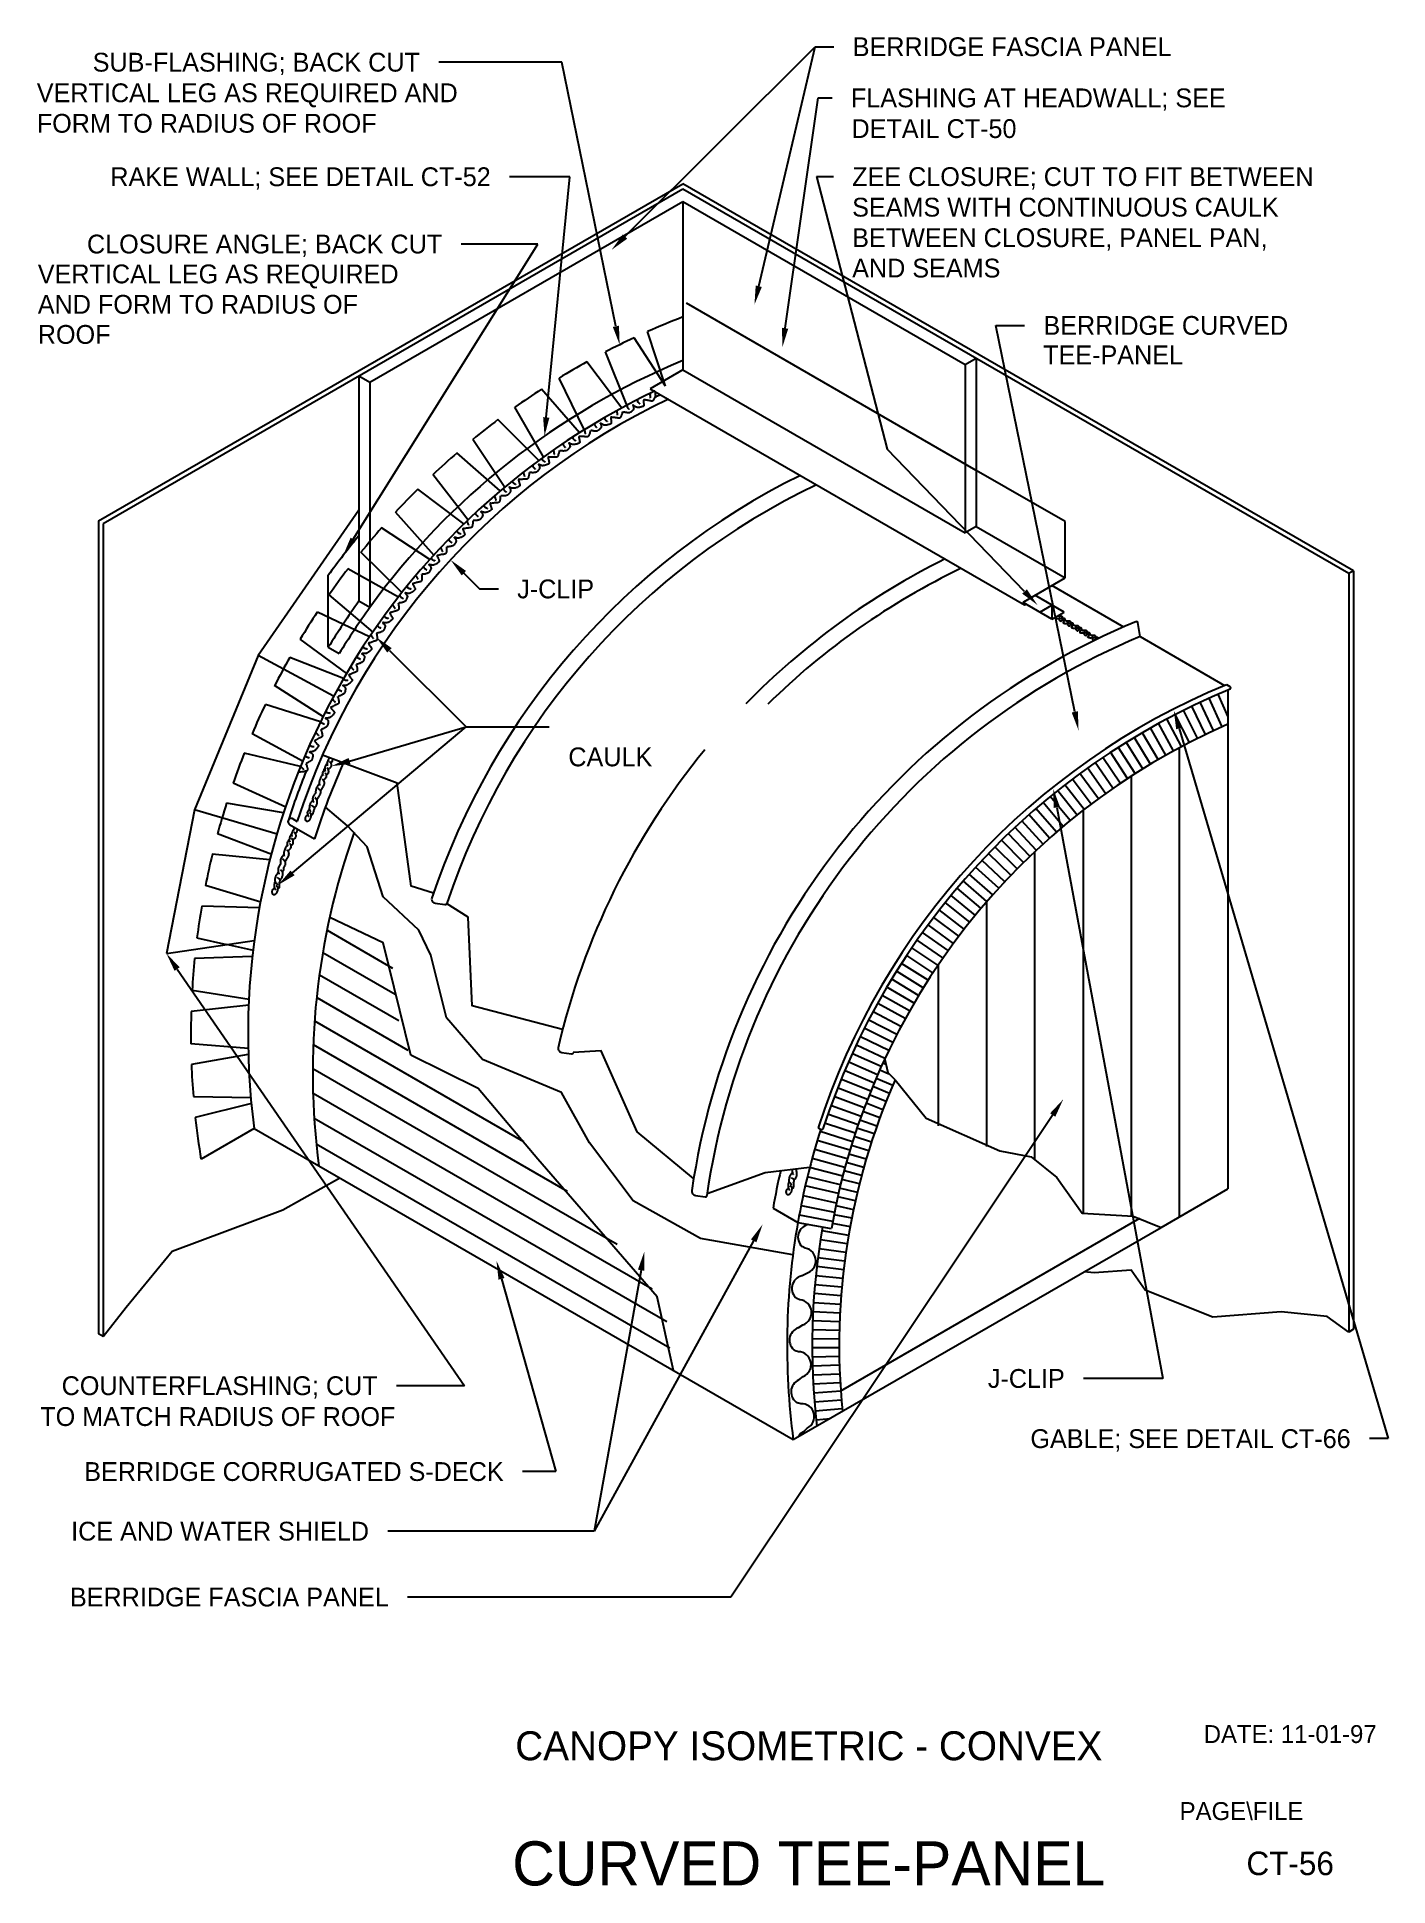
# Model space of a CAD drawing. Extents: x 8 to 105, y 3 to 136.
import ezdxf
from ezdxf.enums import TextEntityAlignment as Align

# ---------------------------------------------------------------- set-up
doc = ezdxf.new("R2010")
doc.units = 0
doc.header["$LTSCALE"] = 1.7995
doc.linetypes.add('HIDDENX2', pattern=[0])
for name, color, linetype in [('BORDER', 7, 'CONTINUOUS'), ('CMP-FLSH', 7, 'CONTINUOUS'), ('DIM-TXT', 7, 'CONTINUOUS'), ('STRCTR', 7, 'CONTINUOUS')]:
    doc.layers.add(name, color=color, linetype=linetype)

msp = doc.modelspace()

# ---------------------------------------------------------------- texts
at = {"layer": 'BORDER', "color": 0, "linetype": 'CONTINUOUS'}
for s, height, p in [('DATE: 11-01-97', 1.2838, (97.91, 14.34)), ('CURVED TEE-PANEL', 3.1641, (63.38, 5.06)), ('CT-56', 1.688, (97.91, 5.06))]:
    msp.add_text(s, height=height, dxfattribs=at).set_placement(p, align=Align.MIDDLE)
msp.add_text('PAGE\\FILE', height=1.284, dxfattribs=at).set_placement((89.98, 8.17))
at = {"layer": 'DIM-TXT', "color": 0, "linetype": 'CONTINUOUS'}
for s, p in [('BERRIDGE FASCIA PANEL', (66.53, 135.43)), ('FLASHING AT HEADWALL; SEE', (66.4, 131.76)), ('ZEE CLOSURE; CUT TO FIT BETWEEN', (66.49, 126.11)), ('J-CLIP', (42.46, 96.52))]:
    msp.add_text(s, height=1.35, dxfattribs=at).set_placement(p, align=Align.MIDDLE_LEFT)
for s, p in [('VERTICAL LEG AS REQUIRED AND', (8, 131.45)), ('FORM TO RADIUS OF ROOF', (8, 129.26)), ('DETAIL CT-50', (66.44, 128.88)), ('SEAMS WITH CONTINUOUS CAULK', (66.49, 123.24)), ('BETWEEN CLOSURE, PANEL PAN,', (66.49, 121.05)), ('VERTICAL LEG AS REQUIRED', (8.07, 118.45)), ('AND SEAMS', (66.49, 118.87)), ('AND FORM TO RADIUS OF', (8.07, 116.27)), ('ROOF', (8.07, 114.11)), ('TEE-PANEL', (80.19, 112.64)), ('CAULK', (46.13, 83.79)), ('TO MATCH RADIUS OF ROOF', (8.25, 36.45))]:
    msp.add_text(s, height=1.35, dxfattribs=at).set_placement(p)
for s, p in [('RAKE WALL; SEE DETAIL CT-52', (40.56, 126.1)), ('CLOSURE ANGLE; BACK CUT', (37.08, 121.27)), ('COUNTERFLASHING; CUT', (32.45, 39.34)), ('J-CLIP', (81.74, 39.86)), ('GABLE; SEE DETAIL CT-66', (102.25, 35.54)), ('BERRIDGE CORRUGATED S-DECK', (41.49, 33.18)), ('ICE AND WATER SHIELD', (31.83, 28.9)), ('BERRIDGE FASCIA PANEL', (33.25, 24.17))]:
    msp.add_text(s, height=1.35, dxfattribs=at).set_placement(p, align=Align.MIDDLE_RIGHT)
msp.add_text('BERRIDGE CURVED', height=1.35, rotation=360, dxfattribs=at).set_placement((80.21, 115.43), align=Align.MIDDLE_LEFT)
msp.add_text('CANOPY ISOMETRIC - CONVEX', height=2.0764, dxfattribs=at).set_placement((63.38, 13.5), align=Align.MIDDLE)
at = {"layer": 'STRCTR', "color": 0, "linetype": 'CONTINUOUS'}
msp.add_text('SUB-FLASHING; BACK CUT', height=1.35, dxfattribs=at).set_placement((35.48, 134.32), align=Align.MIDDLE_RIGHT)

# ---------------------------------------------------------------- linework, layer by layer
at = {"layer": 'CMP-FLSH', "color": 0, "linetype": 'CONTINUOUS'}
for p, q in [((54.34, 124.3), (31.88, 111.33)), ((54.34, 124.3), (54.34, 112.24)), ((74.6, 112.6), (54.34, 124.3)), ((75.38, 113.05), (74.6, 112.6)), ((75.38, 113.05), (75.38, 100.99)), ((31.1, 111.78), (31.1, 95.63)), ((31.88, 111.33), (31.1, 111.78)), ((54.34, 112.24), (52, 110.89)), ((54.34, 112.24), (74.6, 100.54)), ((74.6, 112.6), (74.6, 100.54)), ((31.88, 111.33), (31.88, 95.18)), ((52, 110.89), (78.84, 95.39)), ((81.76, 101.35), (75.38, 105.03)), ((31.1, 102.17), (23.88, 91.74)), ((75.38, 100.99), (74.6, 100.54)), ((75.38, 100.99), (81.76, 97.31)), ((81.76, 97.31), (81.76, 101.35)), ((28.91, 92.33), (28.91, 97.5)), ((78.81, 95.6), (81.76, 97.31)), ((31.88, 95.18), (31.1, 95.63)), ((80.82, 94.35), (78.76, 95.54)), ((81.69, 94.85), (79.6, 96.06)), ((85.97, 93.78), (80.81, 96.76)), ((78.92, 95.4), (78.96, 95.43)), ((79.96, 94.85), (80.82, 95.35)), ((80.82, 95.35), (80.82, 94.35)), ((80.82, 94.35), (81.69, 94.85)), ((87.15, 93.1), (86.99, 94.1)), ((87.15, 93.1), (93.21, 89.6)), ((23.88, 91.74), (19.32, 80.67)), ((29.29, 88.82), (23.88, 91.74)), ((28.91, 92.33), (29.68, 91.88)), ((92.73, 88.97), (93.44, 87.34)), ((93.34, 89.65), (93.59, 89.51)), ((93.44, 89.27), (93.44, 53.47)), ((91.26, 85.8), (90.25, 87.81)), ((91.83, 86.08), (90.86, 88.11)), ((92.41, 86.35), (91.46, 88.39)), ((92.08, 88.68), (93, 86.62)), ((88.99, 84.59), (87.88, 86.55)), ((89.55, 84.91), (88.47, 86.88)), ((90.12, 85.21), (89.06, 87.2)), ((90.68, 85.51), (89.66, 87.51)), ((86.79, 83.27), (85.58, 85.17)), ((87.34, 83.61), (86.15, 85.53)), ((87.88, 83.95), (86.72, 85.88)), ((88.43, 84.27), (87.3, 86.22)), ((89.98, 51.47), (89.98, 85.14)), ((84.67, 81.84), (83.36, 83.67)), ((85.19, 82.21), (83.91, 84.06)), ((85.72, 82.57), (84.46, 84.43)), ((86.25, 82.92), (85.02, 84.81)), ((83.12, 80.69), (81.74, 82.47)), ((83.63, 81.08), (82.28, 82.88)), ((84.15, 81.46), (82.81, 83.28)), ((86.51, 83.09), (86.51, 51.52)), ((81.62, 79.48), (80.18, 81.2)), ((82.12, 79.89), (80.69, 81.63)), ((82.62, 80.29), (81.22, 82.05)), ((19.32, 80.67), (17.3, 70.35)), ((25.23, 78.93), (19.32, 80.67)), ((26.37, 80.02), (26.68, 79.84)), ((80.18, 78.21), (78.66, 79.88)), ((80.65, 78.64), (79.16, 80.33)), ((81.14, 79.07), (79.67, 80.77)), ((83.05, 80.63), (83.05, 51.75)), ((26.13, 79.62), (27.92, 78.59)), ((78.78, 76.89), (77.2, 78.49)), ((79.24, 77.34), (77.68, 78.96)), ((79.7, 77.78), (78.17, 79.42)), ((77.44, 75.51), (75.79, 77.05)), ((77.88, 75.98), (76.26, 77.54)), ((78.33, 76.44), (76.73, 78.02)), ((79.58, 77.67), (79.58, 55.63)), ((76.57, 74.57), (74.89, 76.06)), ((77, 75.04), (75.34, 76.56)), ((75.32, 73.1), (73.58, 74.53)), ((75.73, 73.6), (74.01, 75.05)), ((76.15, 74.09), (74.45, 75.56)), ((36.58, 73.97), (37.28, 73.87)), ((74.52, 72.1), (72.74, 73.48)), ((74.92, 72.61), (73.16, 74.01)), ((76.12, 74.05), (76.12, 56.5)), ((73.37, 70.56), (71.54, 71.87)), ((73.75, 71.08), (71.93, 72.41)), ((74.13, 71.59), (72.34, 72.95)), ((17.3, 70.35), (23.6, 71.3)), ((23.54, 70.56), (21.61, 71)), ((72.64, 69.51), (70.77, 70.77)), ((73, 70.04), (71.15, 71.32)), ((23.46, 70.15), (19.32, 69.99)), ((71.59, 67.89), (69.68, 69.08)), ((71.93, 68.44), (70.03, 69.65)), ((72.28, 68.97), (70.4, 70.21)), ((72.66, 69.54), (72.66, 57.98)), ((23.24, 67.05), (19.14, 67.69)), ((70.93, 66.8), (68.98, 67.93)), ((71.25, 67.35), (69.33, 68.51)), ((23.2, 66.64), (19.08, 66.19)), ((70.29, 65.68), (68.32, 66.76)), ((70.61, 66.24), (68.65, 67.35)), ((69.69, 64.55), (67.69, 65.58)), ((69.99, 65.12), (68, 66.17)), ((23.19, 63.53), (19.05, 63.88)), ((68.84, 62.82), (66.8, 63.77)), ((69.12, 63.4), (67.09, 64.38)), ((69.4, 63.98), (67.39, 64.98)), ((23.17, 63.11), (19.09, 62.38)), ((45.65, 63.25), (46.36, 63.15)), ((68.31, 61.65), (66.25, 62.55)), ((68.57, 62.24), (66.52, 63.16)), ((67.82, 60.47), (65.73, 61.31)), ((68.06, 61.06), (65.99, 61.93)), ((23.38, 60.01), (19.23, 60.08)), ((67.35, 59.27), (65.24, 60.06)), ((67.58, 59.87), (65.48, 60.69)), ((23.39, 59.6), (19.37, 58.59)), ((66.92, 58.07), (64.79, 58.8)), ((67.13, 58.67), (65.01, 59.43)), ((23.6, 57.79), (19.78, 55.59)), ((23.6, 57.79), (28.24, 55.11)), ((64.05, 57.85), (64.27, 57.72)), ((66.51, 56.85), (64.19, 57.58)), ((66.71, 57.46), (64.57, 58.16)), ((66.14, 55.62), (63.8, 56.29)), ((66.33, 56.24), (63.99, 56.94)), ((65.81, 54.38), (63.44, 54.99)), ((65.97, 55), (63.62, 55.64)), ((65.5, 53.14), (63.12, 53.68)), ((65.65, 53.76), (63.28, 54.34)), ((88.65, 50.7), (93.44, 53.47)), ((55.25, 53), (55.95, 52.9)), ((60.82, 52.08), (62.59, 51.06)), ((62.82, 52.28), (65.22, 51.8)), ((62.97, 52.98), (65.35, 52.47)), ((62.59, 51.06), (64.99, 50.63)), ((62.69, 51.6), (65.09, 51.15))]:
    msp.add_line(p, q, dxfattribs=at)
at = {"layer": 'CMP-FLSH', "color": 0, "linetype": 'HIDDENX2'}
for p, q in [((75.38, 105.03), (54.6, 117.03)), ((53.11, 111.07), (50.85, 114.55)), ((53.11, 111.07), (51.81, 114.99)), ((49.96, 109.5), (47.46, 112.81)), ((50.34, 109.67), (48.79, 113.53)), ((47.29, 107.92), (45.47, 111.65)), ((46.92, 107.72), (44.2, 110.85)), ((44.36, 105.96), (42.3, 109.56)), ((44.01, 105.73), (41.08, 108.67)), ((41.24, 103.55), (38.12, 106.28)), ((41.58, 103.8), (39.27, 107.25)), ((38.64, 101.18), (35.33, 103.69)), ((38.95, 101.45), (36.41, 104.73)), ((36.2, 98.64), (32.73, 100.91)), ((36.5, 98.93), (33.74, 102.03)), ((34.22, 96.25), (31.25, 99.15)), ((33.94, 95.94), (30.32, 97.97)), ((32.13, 93.41), (28.97, 96.1)), ((31.87, 93.08), (28.13, 94.86)), ((30.24, 90.44), (26.9, 92.91)), ((30.01, 90.09), (26.15, 91.61)), ((28.56, 87.35), (25.06, 89.58)), ((28.35, 86.98), (24.4, 88.23)), ((27.1, 84.14), (23.45, 86.13)), ((26.91, 83.77), (22.88, 84.74)), ((25.86, 80.85), (22.09, 82.58)), ((25.7, 80.46), (21.61, 81.15)), ((24.85, 77.47), (20.97, 78.94)), ((24.72, 77.08), (20.59, 77.48)), ((24.08, 74.04), (20.1, 75.24)), ((23.97, 73.63), (19.83, 73.76)), ((19.49, 71.48), (21.61, 71))]:
    msp.add_line(p, q, dxfattribs=at)
at = {"layer": 'CMP-FLSH', "color": 0, "linetype": 'CONTINUOUS'}
for points in [[(52.38, 110.44, 0), (52.38, 110.42, 0), (52.37, 110.39, 0), (52.36, 110.37, 0), (52.36, 110.34, 0), (52.35, 110.31, 0), (52.33, 110.28, 0), (52.32, 110.25, 0), (52.31, 110.23, 0), (52.3, 110.21, 0), (52.29, 110.19, 0), (52.28, 110.16, 0), (52.27, 110.14, 0), (52.26, 110.11, 0), (52.24, 110.09, 0), (52.23, 110.06, 0), (52.21, 110.04, 0), (52.19, 110.02, 0), (52.17, 110.01, 0), (52.15, 110, 0), (52.11, 110, 0), (52.08, 110, 0), (52.04, 110.01, 0), (52, 110.02, 0), (51.96, 110.03, 0), (51.92, 110.04, 0), (51.89, 110.05, 0), (51.86, 110.05, 0), (51.83, 110.05, 0), (51.8, 110.06, 0), (51.77, 110.06, 0), (51.74, 110.06, 0), (51.71, 110.07, 0), (51.68, 110.07, 0), (51.65, 110.08, 0), (51.62, 110.08, 0), (51.59, 110.09, 0), (51.59, 110.09, 0), (51.59, 110.09, 0), (51.58, 110.1, 0), (51.58, 110.1, 0), (51.57, 110.1, 0), (51.57, 110.11, 0), (51.56, 110.11, 0), (51.56, 110.11, 0), (51.56, 110.11, 0), (51.54, 110.09, 0), (51.53, 110.06, 0), (51.52, 110.03, 0), (51.52, 109.99, 0), (51.53, 109.95, 0), (51.53, 109.9, 0), (51.53, 109.86, 0), (51.54, 109.83, 0), (51.54, 109.8, 0), (51.54, 109.78, 0), (51.54, 109.77, 0), (51.54, 109.75, 0), (51.54, 109.73, 0), (51.55, 109.72, 0), (51.55, 109.7, 0), (51.55, 109.68, 0), (51.54, 109.67, 0), (51.54, 109.66, 0), (51.52, 109.64, 0), (51.5, 109.62, 0), (51.47, 109.61, 0), (51.44, 109.6, 0), (51.4, 109.59, 0), (51.37, 109.58, 0), (51.33, 109.57, 0), (51.3, 109.57, 0), (51.28, 109.56, 0), (51.25, 109.56, 0), (51.23, 109.55, 0), (51.2, 109.55, 0), (51.16, 109.55, 0), (51.13, 109.55, 0), (51.1, 109.55, 0), (51.07, 109.55, 0), (51.04, 109.56, 0), (51.02, 109.56, 0), (51, 109.57, 0), (50.98, 109.57, 0), (50.97, 109.58, 0), (50.95, 109.59, 0), (50.93, 109.6, 0), (50.91, 109.61, 0), (50.9, 109.62, 0), (50.88, 109.63, 0), (50.87, 109.64, 0), (50.86, 109.65, 0), (50.84, 109.65, 0), (50.83, 109.66, 0), (50.82, 109.68, 0), (50.8, 109.68, 0), (50.79, 109.69, 0), (50.78, 109.7, 0), (50.76, 109.7, 0), (50.75, 109.7, 0), (50.77, 109.68, 0), (50.78, 109.65, 0), (50.79, 109.62, 0), (50.8, 109.58, 0), (50.81, 109.55, 0), (50.81, 109.51, 0), (50.82, 109.48, 0), (50.81, 109.45, 0), (50.81, 109.42, 0), (50.81, 109.41, 0), (50.8, 109.39, 0), (50.78, 109.38, 0), (50.77, 109.36, 0), (50.76, 109.34, 0), (50.74, 109.33, 0), (50.72, 109.31, 0), (50.71, 109.3, 0), (50.7, 109.29, 0), (50.68, 109.27, 0), (50.67, 109.26, 0), (50.65, 109.24, 0), (50.63, 109.23, 0), (50.61, 109.21, 0), (50.59, 109.2, 0), (50.57, 109.19, 0), (50.55, 109.18, 0), (50.53, 109.17, 0), (50.51, 109.16, 0), (50.48, 109.16, 0), (50.46, 109.16, 0), (50.43, 109.16, 0), (50.39, 109.16, 0), (50.36, 109.16, 0), (50.34, 109.16, 0), (50.31, 109.17, 0), (50.29, 109.17, 0), (50.26, 109.17, 0), (50.23, 109.18, 0), (50.2, 109.19, 0), (50.16, 109.2, 0), (50.13, 109.21, 0), (50.09, 109.21, 0), (50.07, 109.22, 0), (50.05, 109.23, 0), (50.05, 109.23, 0)], [(51.99, 110.52, 0), (51.99, 110.51, 0), (51.99, 110.49, 0), (51.99, 110.47, 0), (51.98, 110.45, 0), (51.98, 110.43, 0), (51.99, 110.41, 0), (51.99, 110.4, 0), (51.99, 110.38, 0), (51.99, 110.36, 0), (51.99, 110.35, 0), (51.99, 110.33, 0), (51.99, 110.31, 0), (52, 110.29, 0), (52, 110.27, 0), (52, 110.26, 0), (52, 110.24, 0), (52, 110.23, 0), (52.01, 110.23, 0)], [(52.38, 110.44, 0), (52.38, 110.45, 0), (52.38, 110.47, 0), (52.39, 110.49, 0), (52.39, 110.5, 0), (52.39, 110.52, 0), (52.39, 110.54, 0), (52.39, 110.55, 0), (52.39, 110.57, 0), (52.38, 110.58, 0), (52.38, 110.59, 0), (52.38, 110.61, 0), (52.37, 110.62, 0), (52.37, 110.64, 0), (52.36, 110.66, 0), (52.35, 110.67, 0), (52.34, 110.69, 0), (52.33, 110.7, 0), (52.32, 110.7, 0)], [(50.01, 109.23, 0), (50, 109.21, 0), (50, 109.18, 0), (49.99, 109.16, 0), (49.99, 109.13, 0), (49.98, 109.1, 0), (49.97, 109.07, 0), (49.96, 109.04, 0), (49.95, 109.02, 0), (49.94, 108.99, 0), (49.93, 108.97, 0), (49.92, 108.95, 0), (49.91, 108.92, 0), (49.9, 108.9, 0), (49.89, 108.87, 0), (49.87, 108.84, 0), (49.86, 108.82, 0), (49.84, 108.8, 0), (49.82, 108.79, 0), (49.8, 108.78, 0), (49.76, 108.78, 0), (49.73, 108.78, 0), (49.69, 108.78, 0), (49.65, 108.79, 0), (49.61, 108.8, 0), (49.57, 108.8, 0), (49.53, 108.81, 0), (49.5, 108.81, 0), (49.48, 108.82, 0), (49.45, 108.82, 0), (49.42, 108.82, 0), (49.39, 108.82, 0), (49.36, 108.82, 0), (49.32, 108.83, 0), (49.29, 108.83, 0), (49.26, 108.83, 0), (49.24, 108.84, 0), (49.24, 108.84, 0), (49.23, 108.84, 0), (49.23, 108.85, 0), (49.22, 108.85, 0), (49.22, 108.85, 0), (49.21, 108.86, 0), (49.21, 108.86, 0), (49.21, 108.86, 0), (49.2, 108.86, 0), (49.19, 108.84, 0), (49.18, 108.81, 0), (49.17, 108.77, 0), (49.17, 108.73, 0), (49.18, 108.69, 0), (49.19, 108.65, 0), (49.19, 108.61, 0), (49.2, 108.57, 0), (49.2, 108.54, 0), (49.2, 108.53, 0), (49.2, 108.51, 0), (49.21, 108.5, 0), (49.21, 108.48, 0), (49.21, 108.46, 0), (49.21, 108.45, 0), (49.21, 108.43, 0), (49.21, 108.42, 0), (49.21, 108.41, 0), (49.19, 108.39, 0), (49.17, 108.37, 0), (49.14, 108.35, 0), (49.11, 108.34, 0), (49.07, 108.33, 0), (49.04, 108.32, 0), (49.01, 108.31, 0), (48.98, 108.3, 0), (48.95, 108.29, 0), (48.93, 108.29, 0), (48.9, 108.28, 0), (48.87, 108.28, 0), (48.84, 108.28, 0), (48.81, 108.28, 0), (48.77, 108.28, 0), (48.74, 108.28, 0), (48.71, 108.28, 0), (48.69, 108.28, 0), (48.68, 108.28, 0), (48.66, 108.29, 0), (48.64, 108.3, 0), (48.62, 108.31, 0), (48.6, 108.32, 0), (48.59, 108.33, 0), (48.57, 108.34, 0), (48.55, 108.34, 0), (48.54, 108.35, 0), (48.53, 108.36, 0), (48.51, 108.36, 0), (48.5, 108.37, 0), (48.49, 108.38, 0), (48.47, 108.39, 0), (48.46, 108.4, 0), (48.44, 108.41, 0), (48.43, 108.41, 0), (48.42, 108.4, 0), (48.44, 108.38, 0), (48.45, 108.36, 0), (48.46, 108.32, 0), (48.47, 108.29, 0), (48.48, 108.26, 0), (48.49, 108.22, 0), (48.49, 108.19, 0), (48.5, 108.16, 0), (48.49, 108.13, 0), (48.49, 108.12, 0), (48.48, 108.1, 0), (48.47, 108.08, 0), (48.46, 108.07, 0), (48.44, 108.05, 0), (48.43, 108.03, 0), (48.41, 108.02, 0), (48.4, 108, 0), (48.39, 107.99, 0), (48.37, 107.98, 0), (48.36, 107.96, 0), (48.34, 107.94, 0), (48.32, 107.93, 0), (48.3, 107.91, 0), (48.28, 107.9, 0), (48.26, 107.88, 0), (48.24, 107.87, 0), (48.23, 107.86, 0), (48.21, 107.86, 0), (48.18, 107.85, 0), (48.15, 107.85, 0), (48.12, 107.85, 0), (48.09, 107.85, 0), (48.06, 107.85, 0), (48.03, 107.85, 0), (48.01, 107.85, 0), (47.98, 107.85, 0), (47.96, 107.85, 0), (47.93, 107.86, 0), (47.89, 107.86, 0), (47.86, 107.87, 0), (47.82, 107.88, 0), (47.79, 107.89, 0), (47.76, 107.89, 0), (47.75, 107.9, 0), (47.74, 107.9, 0)], [(49.61, 109.29, 0), (49.61, 109.28, 0), (49.61, 109.26, 0), (49.61, 109.24, 0), (49.61, 109.22, 0), (49.61, 109.2, 0), (49.61, 109.18, 0), (49.62, 109.16, 0), (49.62, 109.15, 0), (49.62, 109.13, 0), (49.62, 109.12, 0), (49.62, 109.1, 0), (49.63, 109.08, 0), (49.63, 109.06, 0), (49.63, 109.04, 0), (49.64, 109.03, 0), (49.64, 109.01, 0), (49.64, 109, 0), (49.64, 109, 0)], [(50.34, 109.7, 0), (50.34, 109.69, 0), (50.34, 109.68, 0), (50.34, 109.67, 0), (50.34, 109.66, 0), (50.34, 109.64, 0), (50.34, 109.63, 0), (50.34, 109.62, 0), (50.34, 109.61, 0), (50.34, 109.6, 0), (50.35, 109.59, 0), (50.36, 109.57, 0), (50.36, 109.56, 0), (50.37, 109.55, 0), (50.38, 109.53, 0), (50.39, 109.52, 0), (50.4, 109.5, 0), (50.41, 109.49, 0), (50.42, 109.48, 0), (50.42, 109.47, 0), (50.43, 109.46, 0), (50.44, 109.45, 0), (50.45, 109.44, 0), (50.46, 109.43, 0), (50.46, 109.42, 0), (50.47, 109.41, 0), (50.47, 109.41, 0), (50.47, 109.4, 0)], [(51.09, 110.07, 0), (51.09, 110.06, 0), (51.09, 110.05, 0), (51.08, 110.04, 0), (51.08, 110.03, 0), (51.08, 110.02, 0), (51.08, 110, 0), (51.09, 109.99, 0), (51.09, 109.98, 0), (51.09, 109.97, 0), (51.1, 109.96, 0), (51.1, 109.95, 0), (51.12, 109.94, 0), (51.13, 109.93, 0), (51.14, 109.91, 0), (51.15, 109.9, 0), (51.16, 109.89, 0), (51.18, 109.88, 0), (51.18, 109.87, 0), (51.19, 109.87, 0), (51.2, 109.86, 0), (51.21, 109.85, 0), (51.22, 109.84, 0), (51.23, 109.83, 0), (51.24, 109.82, 0), (51.25, 109.81, 0), (51.25, 109.8, 0), (51.26, 109.8, 0)], [(47.7, 107.9, 0), (47.7, 107.88, 0), (47.7, 107.85, 0), (47.69, 107.82, 0), (47.69, 107.79, 0), (47.68, 107.76, 0), (47.67, 107.73, 0), (47.66, 107.71, 0), (47.66, 107.68, 0), (47.65, 107.66, 0), (47.64, 107.64, 0), (47.63, 107.61, 0), (47.62, 107.59, 0), (47.61, 107.56, 0), (47.6, 107.53, 0), (47.59, 107.5, 0), (47.57, 107.48, 0), (47.56, 107.46, 0), (47.54, 107.45, 0), (47.51, 107.44, 0), (47.48, 107.43, 0), (47.44, 107.43, 0), (47.4, 107.43, 0), (47.36, 107.44, 0), (47.32, 107.44, 0), (47.28, 107.45, 0), (47.25, 107.45, 0), (47.22, 107.46, 0), (47.2, 107.46, 0), (47.17, 107.46, 0), (47.14, 107.46, 0), (47.1, 107.46, 0), (47.07, 107.46, 0), (47.04, 107.46, 0), (47.01, 107.46, 0), (46.98, 107.46, 0), (46.96, 107.47, 0), (46.95, 107.47, 0), (46.95, 107.47, 0), (46.94, 107.47, 0), (46.94, 107.48, 0), (46.93, 107.48, 0), (46.93, 107.48, 0), (46.92, 107.48, 0), (46.92, 107.48, 0), (46.92, 107.48, 0), (46.9, 107.46, 0), (46.89, 107.43, 0), (46.89, 107.4, 0), (46.89, 107.36, 0), (46.9, 107.32, 0), (46.91, 107.27, 0), (46.92, 107.23, 0), (46.93, 107.2, 0), (46.93, 107.17, 0), (46.93, 107.16, 0), (46.94, 107.14, 0), (46.94, 107.12, 0), (46.94, 107.11, 0), (46.95, 107.09, 0), (46.95, 107.07, 0), (46.95, 107.06, 0), (46.95, 107.04, 0), (46.95, 107.03, 0), (46.93, 107.01, 0), (46.91, 106.99, 0), (46.88, 106.98, 0), (46.85, 106.96, 0), (46.82, 106.95, 0), (46.78, 106.94, 0), (46.75, 106.92, 0), (46.72, 106.91, 0), (46.7, 106.91, 0), (46.67, 106.9, 0), (46.64, 106.9, 0), (46.61, 106.89, 0), (46.58, 106.89, 0), (46.55, 106.88, 0), (46.52, 106.88, 0), (46.49, 106.88, 0), (46.46, 106.88, 0), (46.44, 106.88, 0), (46.42, 106.88, 0), (46.4, 106.89, 0), (46.39, 106.9, 0), (46.37, 106.9, 0), (46.35, 106.91, 0), (46.33, 106.92, 0), (46.31, 106.93, 0), (46.29, 106.94, 0), (46.28, 106.94, 0), (46.27, 106.95, 0), (46.26, 106.96, 0), (46.24, 106.96, 0), (46.23, 106.97, 0), (46.21, 106.98, 0), (46.2, 106.99, 0), (46.18, 106.99, 0), (46.17, 106.99, 0), (46.16, 106.99, 0), (46.18, 106.97, 0), (46.19, 106.94, 0), (46.21, 106.91, 0), (46.22, 106.88, 0), (46.23, 106.85, 0), (46.24, 106.81, 0), (46.24, 106.78, 0), (46.25, 106.75, 0), (46.25, 106.72, 0), (46.24, 106.71, 0), (46.23, 106.69, 0), (46.22, 106.67, 0), (46.21, 106.65, 0), (46.2, 106.64, 0), (46.19, 106.62, 0), (46.17, 106.6, 0), (46.16, 106.59, 0), (46.15, 106.57, 0), (46.14, 106.56, 0), (46.12, 106.54, 0), (46.1, 106.53, 0), (46.09, 106.51, 0), (46.07, 106.49, 0), (46.05, 106.48, 0), (46.03, 106.46, 0), (46.01, 106.45, 0), (45.99, 106.44, 0), (45.97, 106.43, 0), (45.95, 106.43, 0), (45.92, 106.42, 0), (45.89, 106.42, 0), (45.86, 106.42, 0), (45.83, 106.42, 0), (45.8, 106.41, 0), (45.78, 106.41, 0), (45.75, 106.41, 0), (45.73, 106.42, 0), (45.7, 106.42, 0), (45.66, 106.42, 0), (45.62, 106.43, 0), (45.59, 106.43, 0), (45.56, 106.44, 0), (45.53, 106.44, 0), (45.51, 106.45, 0), (45.51, 106.45, 0)], [(47.3, 107.94, 0), (47.3, 107.92, 0), (47.3, 107.91, 0), (47.3, 107.89, 0), (47.31, 107.87, 0), (47.31, 107.85, 0), (47.31, 107.83, 0), (47.31, 107.81, 0), (47.31, 107.8, 0), (47.32, 107.78, 0), (47.32, 107.77, 0), (47.32, 107.75, 0), (47.33, 107.73, 0), (47.33, 107.71, 0), (47.34, 107.69, 0), (47.34, 107.67, 0), (47.35, 107.66, 0), (47.35, 107.65, 0), (47.35, 107.65, 0)], [(48.01, 108.38, 0), (48.01, 108.37, 0), (48.01, 108.36, 0), (48.01, 108.35, 0), (48.01, 108.34, 0), (48.01, 108.33, 0), (48.01, 108.31, 0), (48.01, 108.3, 0), (48.02, 108.29, 0), (48.02, 108.28, 0), (48.02, 108.27, 0), (48.03, 108.26, 0), (48.04, 108.25, 0), (48.05, 108.23, 0), (48.06, 108.22, 0), (48.07, 108.21, 0), (48.08, 108.19, 0), (48.09, 108.18, 0), (48.1, 108.17, 0), (48.1, 108.16, 0), (48.11, 108.15, 0), (48.12, 108.14, 0), (48.13, 108.13, 0), (48.14, 108.12, 0), (48.15, 108.11, 0), (48.15, 108.1, 0), (48.16, 108.1, 0), (48.16, 108.1, 0)], [(48.74, 108.79, 0), (48.74, 108.78, 0), (48.73, 108.77, 0), (48.73, 108.76, 0), (48.73, 108.75, 0), (48.73, 108.74, 0), (48.74, 108.73, 0), (48.74, 108.71, 0), (48.74, 108.7, 0), (48.74, 108.7, 0), (48.75, 108.68, 0), (48.76, 108.67, 0), (48.77, 108.66, 0), (48.78, 108.65, 0), (48.8, 108.64, 0), (48.81, 108.63, 0), (48.82, 108.62, 0), (48.83, 108.61, 0), (48.84, 108.6, 0), (48.85, 108.6, 0), (48.86, 108.59, 0), (48.87, 108.58, 0), (48.88, 108.57, 0), (48.89, 108.56, 0), (48.9, 108.55, 0), (48.91, 108.55, 0), (48.92, 108.54, 0), (48.92, 108.53, 0)], [(45.46, 106.45, 0), (45.47, 106.43, 0), (45.46, 106.4, 0), (45.46, 106.37, 0), (45.46, 106.34, 0), (45.45, 106.31, 0), (45.45, 106.28, 0), (45.44, 106.25, 0), (45.43, 106.23, 0), (45.43, 106.2, 0), (45.42, 106.18, 0), (45.41, 106.16, 0), (45.41, 106.13, 0), (45.4, 106.1, 0), (45.39, 106.07, 0), (45.37, 106.05, 0), (45.36, 106.02, 0), (45.35, 106, 0), (45.33, 105.99, 0), (45.3, 105.98, 0), (45.27, 105.97, 0), (45.23, 105.97, 0), (45.2, 105.97, 0), (45.15, 105.97, 0), (45.11, 105.97, 0), (45.07, 105.98, 0), (45.04, 105.98, 0), (45.01, 105.98, 0), (44.99, 105.98, 0), (44.96, 105.98, 0), (44.93, 105.98, 0), (44.89, 105.97, 0), (44.86, 105.97, 0), (44.83, 105.97, 0), (44.8, 105.97, 0), (44.77, 105.97, 0), (44.75, 105.98, 0), (44.74, 105.98, 0), (44.74, 105.98, 0), (44.73, 105.98, 0), (44.73, 105.99, 0), (44.72, 105.99, 0), (44.72, 105.99, 0), (44.71, 105.99, 0), (44.71, 105.99, 0), (44.71, 105.99, 0), (44.69, 105.97, 0), (44.68, 105.94, 0), (44.68, 105.91, 0), (44.69, 105.87, 0), (44.7, 105.82, 0), (44.71, 105.78, 0), (44.72, 105.74, 0), (44.73, 105.71, 0), (44.74, 105.68, 0), (44.74, 105.67, 0), (44.74, 105.65, 0), (44.75, 105.63, 0), (44.75, 105.62, 0), (44.76, 105.6, 0), (44.76, 105.58, 0), (44.76, 105.57, 0), (44.76, 105.55, 0), (44.76, 105.54, 0), (44.74, 105.52, 0), (44.72, 105.5, 0), (44.7, 105.48, 0), (44.67, 105.47, 0), (44.63, 105.45, 0), (44.6, 105.44, 0), (44.57, 105.42, 0), (44.54, 105.41, 0), (44.52, 105.4, 0), (44.49, 105.4, 0), (44.47, 105.39, 0), (44.44, 105.38, 0), (44.4, 105.38, 0), (44.37, 105.37, 0), (44.34, 105.37, 0), (44.31, 105.36, 0), (44.28, 105.36, 0), (44.26, 105.36, 0), (44.24, 105.37, 0), (44.22, 105.37, 0), (44.21, 105.38, 0), (44.19, 105.38, 0), (44.17, 105.39, 0), (44.15, 105.4, 0), (44.13, 105.41, 0), (44.11, 105.41, 0), (44.1, 105.42, 0), (44.09, 105.42, 0), (44.07, 105.43, 0), (44.06, 105.44, 0), (44.04, 105.45, 0), (44.03, 105.45, 0), (44.01, 105.46, 0), (44, 105.46, 0), (43.99, 105.46, 0), (43.98, 105.46, 0), (43.99, 105.44, 0), (44.01, 105.41, 0), (44.03, 105.38, 0), (44.04, 105.35, 0), (44.05, 105.32, 0), (44.06, 105.28, 0), (44.07, 105.25, 0), (44.08, 105.22, 0), (44.08, 105.2, 0), (44.07, 105.18, 0), (44.07, 105.16, 0), (44.06, 105.14, 0), (44.05, 105.13, 0), (44.03, 105.11, 0), (44.02, 105.09, 0), (44.01, 105.07, 0), (44, 105.06, 0), (43.99, 105.04, 0), (43.97, 105.03, 0), (43.96, 105.01, 0), (43.94, 104.99, 0), (43.93, 104.97, 0), (43.91, 104.96, 0), (43.89, 104.94, 0), (43.87, 104.92, 0), (43.85, 104.91, 0), (43.84, 104.9, 0), (43.82, 104.89, 0), (43.79, 104.89, 0), (43.77, 104.88, 0), (43.74, 104.87, 0), (43.71, 104.87, 0), (43.68, 104.87, 0), (43.65, 104.87, 0), (43.62, 104.86, 0), (43.6, 104.86, 0), (43.57, 104.86, 0), (43.54, 104.86, 0), (43.51, 104.87, 0), (43.47, 104.87, 0), (43.43, 104.87, 0), (43.4, 104.88, 0), (43.37, 104.88, 0), (43.36, 104.88, 0), (43.35, 104.88, 0)], [(45.07, 106.46, 0), (45.07, 106.45, 0), (45.07, 106.43, 0), (45.07, 106.42, 0), (45.07, 106.4, 0), (45.08, 106.38, 0), (45.08, 106.36, 0), (45.08, 106.34, 0), (45.09, 106.32, 0), (45.09, 106.31, 0), (45.09, 106.3, 0), (45.1, 106.28, 0), (45.1, 106.26, 0), (45.11, 106.24, 0), (45.12, 106.22, 0), (45.12, 106.2, 0), (45.13, 106.19, 0), (45.13, 106.18, 0), (45.13, 106.18, 0)], [(45.75, 106.95, 0), (45.75, 106.94, 0), (45.75, 106.93, 0), (45.75, 106.92, 0), (45.75, 106.9, 0), (45.75, 106.89, 0), (45.76, 106.88, 0), (45.76, 106.87, 0), (45.76, 106.86, 0), (45.76, 106.85, 0), (45.77, 106.84, 0), (45.78, 106.83, 0), (45.79, 106.81, 0), (45.8, 106.8, 0), (45.81, 106.79, 0), (45.82, 106.77, 0), (45.83, 106.76, 0), (45.84, 106.75, 0), (45.85, 106.74, 0), (45.86, 106.73, 0), (45.86, 106.72, 0), (45.87, 106.71, 0), (45.88, 106.7, 0), (45.89, 106.69, 0), (45.9, 106.68, 0), (45.91, 106.67, 0), (45.91, 106.67, 0), (45.91, 106.67, 0)], [(46.46, 107.39, 0), (46.45, 107.39, 0), (46.45, 107.38, 0), (46.45, 107.36, 0), (46.45, 107.35, 0), (46.46, 107.34, 0), (46.46, 107.33, 0), (46.46, 107.32, 0), (46.46, 107.31, 0), (46.47, 107.3, 0), (46.47, 107.29, 0), (46.48, 107.28, 0), (46.49, 107.27, 0), (46.51, 107.26, 0), (46.52, 107.25, 0), (46.54, 107.24, 0), (46.55, 107.23, 0), (46.56, 107.22, 0), (46.57, 107.21, 0), (46.58, 107.2, 0), (46.59, 107.2, 0), (46.6, 107.19, 0), (46.61, 107.18, 0), (46.62, 107.17, 0), (46.63, 107.16, 0), (46.64, 107.16, 0), (46.65, 107.15, 0), (46.65, 107.14, 0)], [(43.31, 104.88, 0), (43.31, 104.86, 0), (43.31, 104.83, 0), (43.31, 104.8, 0), (43.31, 104.77, 0), (43.31, 104.74, 0), (43.3, 104.71, 0), (43.3, 104.68, 0), (43.29, 104.66, 0), (43.29, 104.64, 0), (43.28, 104.61, 0), (43.27, 104.59, 0), (43.27, 104.56, 0), (43.26, 104.53, 0), (43.25, 104.5, 0), (43.24, 104.48, 0), (43.23, 104.45, 0), (43.21, 104.43, 0), (43.2, 104.42, 0), (43.17, 104.4, 0), (43.14, 104.4, 0), (43.11, 104.39, 0), (43.07, 104.39, 0), (43.02, 104.39, 0), (42.98, 104.39, 0), (42.95, 104.39, 0), (42.91, 104.39, 0), (42.88, 104.39, 0), (42.86, 104.39, 0), (42.83, 104.38, 0), (42.8, 104.38, 0), (42.76, 104.38, 0), (42.73, 104.38, 0), (42.7, 104.37, 0), (42.67, 104.37, 0), (42.64, 104.37, 0), (42.62, 104.37, 0), (42.61, 104.37, 0), (42.61, 104.38, 0), (42.6, 104.38, 0), (42.6, 104.38, 0), (42.59, 104.38, 0), (42.59, 104.39, 0), (42.58, 104.39, 0), (42.58, 104.39, 0), (42.58, 104.39, 0), (42.56, 104.36, 0), (42.56, 104.33, 0), (42.56, 104.3, 0), (42.57, 104.26, 0), (42.58, 104.22, 0), (42.59, 104.18, 0), (42.6, 104.14, 0), (42.62, 104.1, 0), (42.62, 104.07, 0), (42.63, 104.06, 0), (42.63, 104.05, 0), (42.64, 104.03, 0), (42.64, 104.02, 0), (42.65, 104, 0), (42.65, 103.98, 0), (42.65, 103.97, 0), (42.65, 103.95, 0), (42.65, 103.94, 0), (42.64, 103.92, 0), (42.62, 103.9, 0), (42.59, 103.88, 0), (42.56, 103.86, 0), (42.53, 103.84, 0), (42.5, 103.83, 0), (42.47, 103.81, 0), (42.44, 103.8, 0), (42.42, 103.79, 0), (42.39, 103.78, 0), (42.37, 103.77, 0), (42.34, 103.76, 0), (42.31, 103.76, 0), (42.27, 103.75, 0), (42.24, 103.74, 0), (42.21, 103.74, 0), (42.18, 103.74, 0), (42.16, 103.74, 0), (42.15, 103.74, 0), (42.13, 103.74, 0), (42.11, 103.75, 0), (42.09, 103.75, 0), (42.07, 103.76, 0), (42.05, 103.76, 0), (42.03, 103.77, 0), (42.01, 103.78, 0), (42, 103.78, 0), (41.99, 103.79, 0), (41.97, 103.79, 0), (41.96, 103.8, 0), (41.94, 103.81, 0), (41.93, 103.81, 0), (41.91, 103.82, 0), (41.9, 103.82, 0), (41.89, 103.82, 0), (41.88, 103.82, 0), (41.89, 103.8, 0), (41.91, 103.77, 0), (41.93, 103.74, 0), (41.95, 103.71, 0), (41.96, 103.68, 0), (41.97, 103.65, 0), (41.98, 103.61, 0), (41.99, 103.58, 0), (41.99, 103.56, 0), (41.99, 103.54, 0), (41.98, 103.53, 0), (41.97, 103.51, 0), (41.96, 103.49, 0), (41.95, 103.47, 0), (41.94, 103.45, 0), (41.93, 103.43, 0), (41.92, 103.41, 0), (41.91, 103.4, 0), (41.9, 103.39, 0), (41.88, 103.37, 0), (41.87, 103.35, 0), (41.85, 103.33, 0), (41.83, 103.31, 0), (41.82, 103.29, 0), (41.8, 103.28, 0), (41.78, 103.26, 0), (41.77, 103.25, 0), (41.75, 103.24, 0), (41.72, 103.23, 0), (41.7, 103.23, 0), (41.67, 103.22, 0), (41.64, 103.21, 0), (41.61, 103.21, 0), (41.58, 103.21, 0), (41.55, 103.2, 0), (41.53, 103.2, 0), (41.5, 103.2, 0), (41.47, 103.2, 0), (41.44, 103.2, 0), (41.4, 103.2, 0), (41.36, 103.2, 0), (41.33, 103.2, 0), (41.3, 103.21, 0), (41.29, 103.21, 0), (41.28, 103.21, 0)], [(42.91, 104.88, 0), (42.91, 104.86, 0), (42.92, 104.85, 0), (42.92, 104.83, 0), (42.92, 104.81, 0), (42.93, 104.79, 0), (42.93, 104.77, 0), (42.94, 104.75, 0), (42.94, 104.74, 0), (42.94, 104.72, 0), (42.95, 104.71, 0), (42.95, 104.69, 0), (42.96, 104.68, 0), (42.97, 104.66, 0), (42.97, 104.64, 0), (42.98, 104.62, 0), (42.98, 104.61, 0), (42.99, 104.6, 0), (42.99, 104.59, 0)], [(43.57, 105.39, 0), (43.57, 105.39, 0), (43.57, 105.37, 0), (43.57, 105.36, 0), (43.57, 105.35, 0), (43.58, 105.34, 0), (43.58, 105.33, 0), (43.58, 105.32, 0), (43.58, 105.31, 0), (43.59, 105.3, 0), (43.59, 105.29, 0), (43.6, 105.27, 0), (43.61, 105.26, 0), (43.62, 105.25, 0), (43.64, 105.24, 0), (43.65, 105.22, 0), (43.66, 105.21, 0), (43.67, 105.2, 0), (43.68, 105.19, 0), (43.69, 105.19, 0), (43.69, 105.18, 0), (43.7, 105.17, 0), (43.71, 105.16, 0), (43.72, 105.15, 0), (43.73, 105.14, 0), (43.74, 105.13, 0), (43.74, 105.13, 0), (43.75, 105.12, 0)], [(44.25, 105.88, 0), (44.25, 105.87, 0), (44.25, 105.86, 0), (44.25, 105.85, 0), (44.25, 105.84, 0), (44.25, 105.82, 0), (44.26, 105.81, 0), (44.26, 105.8, 0), (44.26, 105.79, 0), (44.27, 105.78, 0), (44.27, 105.77, 0), (44.28, 105.76, 0), (44.3, 105.75, 0), (44.31, 105.74, 0), (44.32, 105.73, 0), (44.34, 105.72, 0), (44.35, 105.72, 0), (44.36, 105.71, 0), (44.37, 105.7, 0), (44.38, 105.69, 0), (44.39, 105.69, 0), (44.4, 105.68, 0), (44.41, 105.67, 0), (44.43, 105.67, 0), (44.44, 105.66, 0), (44.45, 105.65, 0), (44.45, 105.64, 0), (44.46, 105.63, 0)], [(41.47, 103.73, 0), (41.47, 103.72, 0), (41.48, 103.71, 0), (41.48, 103.7, 0), (41.48, 103.69, 0), (41.48, 103.68, 0), (41.48, 103.66, 0), (41.49, 103.65, 0), (41.49, 103.64, 0), (41.5, 103.63, 0), (41.5, 103.62, 0), (41.51, 103.61, 0), (41.52, 103.6, 0), (41.53, 103.59, 0), (41.55, 103.58, 0), (41.56, 103.56, 0), (41.57, 103.55, 0), (41.58, 103.54, 0), (41.59, 103.53, 0), (41.6, 103.53, 0), (41.61, 103.52, 0), (41.62, 103.51, 0), (41.63, 103.5, 0), (41.64, 103.49, 0), (41.65, 103.48, 0), (41.66, 103.48, 0), (41.66, 103.47, 0), (41.66, 103.47, 0)], [(42.13, 104.25, 0), (42.13, 104.24, 0), (42.13, 104.23, 0), (42.13, 104.22, 0), (42.13, 104.21, 0), (42.13, 104.19, 0), (42.14, 104.18, 0), (42.14, 104.17, 0), (42.14, 104.16, 0), (42.15, 104.15, 0), (42.16, 104.14, 0), (42.17, 104.14, 0), (42.18, 104.13, 0), (42.19, 104.12, 0), (42.21, 104.11, 0), (42.22, 104.1, 0), (42.24, 104.09, 0), (42.25, 104.08, 0), (42.26, 104.08, 0), (42.27, 104.07, 0), (42.28, 104.07, 0), (42.29, 104.06, 0), (42.3, 104.05, 0), (42.31, 104.05, 0), (42.32, 104.04, 0), (42.33, 104.03, 0), (42.34, 104.02, 0), (42.35, 104.02, 0)], [(41.24, 103.2, 0), (41.24, 103.18, 0), (41.25, 103.16, 0), (41.25, 103.13, 0), (41.24, 103.1, 0), (41.24, 103.07, 0), (41.24, 103.04, 0), (41.24, 103.01, 0), (41.23, 102.98, 0), (41.23, 102.96, 0), (41.23, 102.94, 0), (41.22, 102.91, 0), (41.21, 102.88, 0), (41.21, 102.85, 0), (41.2, 102.82, 0), (41.19, 102.8, 0), (41.18, 102.77, 0), (41.17, 102.75, 0), (41.15, 102.74, 0), (41.13, 102.72, 0), (41.1, 102.71, 0), (41.06, 102.7, 0), (41.02, 102.7, 0), (40.98, 102.7, 0), (40.94, 102.7, 0), (40.9, 102.69, 0), (40.87, 102.69, 0), (40.84, 102.69, 0), (40.81, 102.69, 0), (40.78, 102.68, 0), (40.75, 102.68, 0), (40.72, 102.67, 0), (40.69, 102.67, 0), (40.66, 102.67, 0), (40.63, 102.66, 0), (40.6, 102.66, 0), (40.57, 102.66, 0), (40.57, 102.66, 0), (40.57, 102.66, 0), (40.56, 102.67, 0), (40.56, 102.67, 0), (40.55, 102.67, 0), (40.54, 102.67, 0), (40.54, 102.67, 0), (40.54, 102.67, 0), (40.53, 102.67, 0), (40.52, 102.65, 0), (40.52, 102.62, 0), (40.52, 102.58, 0), (40.53, 102.54, 0), (40.54, 102.5, 0), (40.56, 102.46, 0), (40.57, 102.43, 0), (40.59, 102.39, 0), (40.6, 102.36, 0), (40.6, 102.35, 0), (40.61, 102.34, 0), (40.61, 102.32, 0), (40.62, 102.3, 0), (40.62, 102.29, 0), (40.63, 102.27, 0), (40.63, 102.26, 0), (40.63, 102.24, 0), (40.63, 102.23, 0), (40.62, 102.21, 0), (40.6, 102.19, 0), (40.58, 102.17, 0), (40.55, 102.15, 0), (40.52, 102.13, 0), (40.49, 102.11, 0), (40.46, 102.09, 0), (40.43, 102.08, 0), (40.4, 102.07, 0), (40.38, 102.06, 0), (40.36, 102.05, 0), (40.33, 102.04, 0), (40.3, 102.03, 0), (40.26, 102.02, 0), (40.23, 102.01, 0), (40.2, 102.01, 0), (40.18, 102, 0), (40.15, 102, 0), (40.14, 102, 0), (40.12, 102, 0), (40.1, 102.01, 0), (40.08, 102.01, 0), (40.06, 102.02, 0), (40.04, 102.02, 0), (40.02, 102.03, 0), (40, 102.03, 0), (39.99, 102.04, 0), (39.98, 102.04, 0), (39.96, 102.05, 0), (39.95, 102.05, 0), (39.93, 102.06, 0), (39.91, 102.06, 0), (39.9, 102.07, 0), (39.89, 102.07, 0), (39.87, 102.07, 0), (39.86, 102.06, 0), (39.88, 102.05, 0), (39.9, 102.02, 0), (39.92, 102, 0), (39.94, 101.97, 0), (39.95, 101.93, 0), (39.97, 101.9, 0), (39.98, 101.87, 0), (39.99, 101.84, 0), (39.99, 101.81, 0), (39.99, 101.8, 0), (39.98, 101.78, 0), (39.98, 101.76, 0), (39.97, 101.74, 0), (39.96, 101.72, 0), (39.95, 101.7, 0), (39.94, 101.68, 0), (39.93, 101.67, 0), (39.92, 101.65, 0), (39.91, 101.64, 0), (39.89, 101.62, 0), (39.88, 101.6, 0), (39.86, 101.58, 0), (39.85, 101.56, 0), (39.83, 101.54, 0), (39.82, 101.52, 0), (39.8, 101.51, 0), (39.78, 101.5, 0), (39.77, 101.49, 0), (39.74, 101.48, 0), (39.71, 101.47, 0), (39.69, 101.46, 0), (39.66, 101.45, 0), (39.63, 101.45, 0), (39.6, 101.44, 0), (39.57, 101.44, 0), (39.55, 101.43, 0), (39.53, 101.43, 0), (39.49, 101.43, 0), (39.46, 101.43, 0), (39.42, 101.43, 0), (39.38, 101.43, 0), (39.35, 101.43, 0), (39.33, 101.43, 0), (39.31, 101.43, 0), (39.3, 101.43, 0)], [(40.09, 102.51, 0), (40.09, 102.5, 0), (40.09, 102.49, 0), (40.09, 102.48, 0), (40.1, 102.47, 0), (40.1, 102.46, 0), (40.1, 102.44, 0), (40.11, 102.43, 0), (40.11, 102.42, 0), (40.12, 102.42, 0), (40.13, 102.41, 0), (40.14, 102.4, 0), (40.15, 102.39, 0), (40.16, 102.38, 0), (40.18, 102.37, 0), (40.2, 102.37, 0), (40.21, 102.36, 0), (40.22, 102.35, 0), (40.23, 102.35, 0), (40.24, 102.34, 0), (40.25, 102.34, 0), (40.26, 102.33, 0), (40.28, 102.32, 0), (40.29, 102.32, 0), (40.3, 102.31, 0), (40.31, 102.3, 0), (40.32, 102.3, 0), (40.33, 102.29, 0)], [(40.84, 103.18, 0), (40.84, 103.16, 0), (40.85, 103.15, 0), (40.85, 103.13, 0), (40.86, 103.11, 0), (40.86, 103.09, 0), (40.87, 103.07, 0), (40.87, 103.06, 0), (40.88, 103.04, 0), (40.88, 103.03, 0), (40.89, 103.01, 0), (40.89, 103, 0), (40.9, 102.98, 0), (40.91, 102.96, 0), (40.92, 102.94, 0), (40.92, 102.93, 0), (40.93, 102.91, 0), (40.93, 102.9, 0), (40.94, 102.9, 0)], [(39.26, 101.42, 0), (39.27, 101.4, 0), (39.27, 101.37, 0), (39.27, 101.34, 0), (39.27, 101.31, 0), (39.27, 101.28, 0), (39.27, 101.25, 0), (39.27, 101.22, 0), (39.27, 101.2, 0), (39.26, 101.17, 0), (39.26, 101.15, 0), (39.26, 101.13, 0), (39.25, 101.1, 0), (39.25, 101.07, 0), (39.24, 101.04, 0), (39.23, 101.01, 0), (39.22, 100.99, 0), (39.21, 100.96, 0), (39.2, 100.95, 0), (39.18, 100.93, 0), (39.14, 100.92, 0), (39.11, 100.91, 0), (39.07, 100.91, 0), (39.03, 100.9, 0), (38.99, 100.9, 0), (38.95, 100.89, 0), (38.91, 100.89, 0), (38.89, 100.89, 0), (38.86, 100.88, 0), (38.83, 100.88, 0), (38.8, 100.87, 0), (38.77, 100.86, 0), (38.74, 100.86, 0), (38.71, 100.85, 0), (38.68, 100.85, 0), (38.65, 100.84, 0), (38.62, 100.84, 0), (38.62, 100.84, 0), (38.62, 100.85, 0), (38.61, 100.85, 0), (38.61, 100.85, 0), (38.6, 100.85, 0), (38.59, 100.85, 0), (38.59, 100.85, 0), (38.59, 100.85, 0), (38.58, 100.85, 0), (38.57, 100.83, 0), (38.57, 100.8, 0), (38.57, 100.76, 0), (38.59, 100.73, 0), (38.6, 100.69, 0), (38.62, 100.65, 0), (38.64, 100.61, 0), (38.65, 100.58, 0), (38.66, 100.55, 0), (38.67, 100.53, 0), (38.67, 100.52, 0), (38.68, 100.51, 0), (38.69, 100.49, 0), (38.69, 100.47, 0), (38.7, 100.46, 0), (38.7, 100.44, 0), (38.71, 100.43, 0), (38.7, 100.42, 0), (38.69, 100.39, 0), (38.68, 100.37, 0), (38.65, 100.35, 0), (38.63, 100.33, 0), (38.6, 100.31, 0), (38.57, 100.29, 0), (38.54, 100.27, 0), (38.51, 100.25, 0), (38.49, 100.24, 0), (38.46, 100.23, 0), (38.44, 100.22, 0), (38.41, 100.21, 0), (38.38, 100.2, 0), (38.35, 100.19, 0), (38.32, 100.18, 0), (38.29, 100.17, 0), (38.26, 100.16, 0), (38.24, 100.16, 0), (38.22, 100.16, 0), (38.2, 100.16, 0), (38.18, 100.17, 0), (38.16, 100.17, 0), (38.14, 100.17, 0), (38.12, 100.18, 0), (38.1, 100.18, 0), (38.09, 100.19, 0), (38.07, 100.19, 0), (38.06, 100.19, 0), (38.05, 100.2, 0), (38.03, 100.2, 0), (38.01, 100.21, 0), (38, 100.21, 0), (37.98, 100.22, 0), (37.97, 100.22, 0), (37.96, 100.22, 0), (37.95, 100.21, 0), (37.97, 100.19, 0), (37.99, 100.17, 0), (38.01, 100.15, 0), (38.03, 100.12, 0), (38.04, 100.08, 0), (38.06, 100.05, 0), (38.07, 100.02, 0), (38.08, 99.99, 0), (38.08, 99.97, 0), (38.08, 99.95, 0), (38.08, 99.93, 0), (38.07, 99.91, 0), (38.07, 99.89, 0), (38.06, 99.87, 0), (38.05, 99.85, 0), (38.04, 99.83, 0), (38.03, 99.82, 0), (38.02, 99.8, 0), (38.01, 99.79, 0), (38, 99.77, 0), (37.99, 99.75, 0), (37.97, 99.73, 0), (37.96, 99.7, 0), (37.94, 99.68, 0), (37.93, 99.67, 0), (37.91, 99.65, 0), (37.9, 99.64, 0), (37.88, 99.63, 0), (37.85, 99.62, 0), (37.83, 99.61, 0), (37.8, 99.6, 0), (37.77, 99.59, 0), (37.74, 99.58, 0), (37.71, 99.57, 0), (37.69, 99.57, 0), (37.67, 99.56, 0), (37.64, 99.56, 0), (37.61, 99.56, 0), (37.57, 99.55, 0), (37.54, 99.55, 0), (37.5, 99.55, 0), (37.47, 99.55, 0), (37.44, 99.55, 0), (37.42, 99.54, 0), (37.42, 99.54, 0)], [(38.86, 101.38, 0), (38.87, 101.36, 0), (38.87, 101.35, 0), (38.88, 101.33, 0), (38.88, 101.31, 0), (38.89, 101.29, 0), (38.9, 101.27, 0), (38.9, 101.26, 0), (38.91, 101.24, 0), (38.91, 101.23, 0), (38.92, 101.21, 0), (38.93, 101.2, 0), (38.93, 101.18, 0), (38.94, 101.16, 0), (38.95, 101.14, 0), (38.96, 101.13, 0), (38.97, 101.11, 0), (38.97, 101.1, 0), (38.97, 101.1, 0)], [(39.47, 101.96, 0), (39.47, 101.95, 0), (39.47, 101.94, 0), (39.47, 101.93, 0), (39.47, 101.92, 0), (39.48, 101.9, 0), (39.48, 101.89, 0), (39.48, 101.88, 0), (39.49, 101.87, 0), (39.49, 101.86, 0), (39.5, 101.85, 0), (39.51, 101.84, 0), (39.52, 101.83, 0), (39.53, 101.82, 0), (39.55, 101.81, 0), (39.56, 101.8, 0), (39.57, 101.79, 0), (39.59, 101.78, 0), (39.6, 101.77, 0), (39.6, 101.76, 0), (39.61, 101.76, 0), (39.62, 101.75, 0), (39.63, 101.74, 0), (39.64, 101.73, 0), (39.65, 101.72, 0), (39.66, 101.71, 0), (39.67, 101.71, 0), (39.67, 101.71, 0)], [(37.38, 99.54, 0), (37.38, 99.52, 0), (37.39, 99.49, 0), (37.39, 99.46, 0), (37.39, 99.43, 0), (37.39, 99.4, 0), (37.4, 99.37, 0), (37.39, 99.34, 0), (37.39, 99.31, 0), (37.39, 99.29, 0), (37.39, 99.27, 0), (37.39, 99.24, 0), (37.39, 99.21, 0), (37.38, 99.18, 0), (37.38, 99.16, 0), (37.37, 99.13, 0), (37.36, 99.1, 0), (37.35, 99.08, 0), (37.34, 99.06, 0), (37.32, 99.04, 0), (37.29, 99.03, 0), (37.25, 99.02, 0), (37.21, 99.01, 0), (37.17, 99, 0), (37.13, 99, 0), (37.09, 98.99, 0), (37.06, 98.99, 0), (37.03, 98.98, 0), (37.01, 98.98, 0), (36.98, 98.97, 0), (36.95, 98.96, 0), (36.92, 98.96, 0), (36.89, 98.95, 0), (36.85, 98.94, 0), (36.82, 98.93, 0), (36.8, 98.93, 0), (36.77, 98.93, 0), (36.77, 98.93, 0), (36.76, 98.93, 0), (36.76, 98.93, 0), (36.75, 98.93, 0), (36.75, 98.93, 0), (36.74, 98.93, 0), (36.74, 98.93, 0), (36.73, 98.93, 0), (36.73, 98.93, 0), (36.72, 98.91, 0), (36.72, 98.88, 0), (36.73, 98.84, 0), (36.74, 98.81, 0), (36.76, 98.77, 0), (36.78, 98.73, 0), (36.8, 98.69, 0), (36.81, 98.66, 0), (36.83, 98.63, 0), (36.83, 98.62, 0), (36.84, 98.61, 0), (36.84, 98.59, 0), (36.85, 98.58, 0), (36.86, 98.56, 0), (36.87, 98.55, 0), (36.87, 98.53, 0), (36.88, 98.52, 0), (36.87, 98.5, 0), (36.86, 98.48, 0), (36.85, 98.46, 0), (36.83, 98.43, 0), (36.8, 98.41, 0), (36.77, 98.39, 0), (36.74, 98.37, 0), (36.71, 98.35, 0), (36.69, 98.33, 0), (36.67, 98.32, 0), (36.64, 98.31, 0), (36.62, 98.29, 0), (36.59, 98.28, 0), (36.56, 98.27, 0), (36.53, 98.26, 0), (36.5, 98.25, 0), (36.47, 98.24, 0), (36.45, 98.23, 0), (36.42, 98.23, 0), (36.41, 98.22, 0), (36.39, 98.23, 0), (36.37, 98.23, 0), (36.35, 98.23, 0), (36.33, 98.23, 0), (36.31, 98.24, 0), (36.29, 98.24, 0), (36.27, 98.24, 0), (36.25, 98.25, 0), (36.24, 98.25, 0), (36.23, 98.25, 0), (36.21, 98.26, 0), (36.2, 98.26, 0), (36.18, 98.27, 0), (36.16, 98.27, 0), (36.15, 98.27, 0), (36.14, 98.27, 0), (36.13, 98.26, 0), (36.15, 98.24, 0), (36.17, 98.22, 0), (36.19, 98.2, 0), (36.21, 98.17, 0), (36.23, 98.14, 0), (36.25, 98.11, 0), (36.26, 98.08, 0), (36.27, 98.05, 0), (36.28, 98.02, 0), (36.28, 98.01, 0), (36.28, 97.99, 0), (36.27, 97.97, 0), (36.26, 97.95, 0), (36.26, 97.93, 0), (36.25, 97.91, 0), (36.24, 97.89, 0), (36.23, 97.87, 0), (36.22, 97.86, 0), (36.22, 97.84, 0), (36.2, 97.82, 0), (36.19, 97.8, 0), (36.18, 97.78, 0), (36.17, 97.75, 0), (36.15, 97.73, 0), (36.14, 97.71, 0), (36.12, 97.7, 0), (36.11, 97.69, 0), (36.09, 97.67, 0), (36.07, 97.66, 0), (36.04, 97.65, 0), (36.01, 97.64, 0), (35.99, 97.63, 0), (35.96, 97.62, 0), (35.93, 97.61, 0), (35.9, 97.6, 0), (35.88, 97.6, 0), (35.86, 97.59, 0), (35.83, 97.59, 0), (35.79, 97.58, 0), (35.75, 97.58, 0), (35.72, 97.57, 0), (35.69, 97.57, 0), (35.66, 97.57, 0), (35.64, 97.57, 0), (35.63, 97.57, 0)], [(37.56, 100.08, 0), (37.56, 100.08, 0), (37.56, 100.07, 0), (37.56, 100.05, 0), (37.56, 100.04, 0), (37.57, 100.03, 0), (37.57, 100.02, 0), (37.58, 100.01, 0), (37.58, 100, 0), (37.59, 99.99, 0), (37.59, 99.98, 0), (37.6, 99.97, 0), (37.62, 99.96, 0), (37.63, 99.95, 0), (37.64, 99.94, 0), (37.66, 99.93, 0), (37.67, 99.92, 0), (37.68, 99.91, 0), (37.69, 99.9, 0), (37.7, 99.9, 0), (37.71, 99.89, 0), (37.72, 99.88, 0), (37.73, 99.87, 0), (37.75, 99.86, 0), (37.76, 99.86, 0), (37.76, 99.85, 0), (37.77, 99.85, 0), (37.77, 99.85, 0)], [(38.15, 100.67, 0), (38.15, 100.66, 0), (38.15, 100.65, 0), (38.15, 100.64, 0), (38.16, 100.63, 0), (38.16, 100.61, 0), (38.17, 100.6, 0), (38.17, 100.59, 0), (38.18, 100.58, 0), (38.18, 100.58, 0), (38.19, 100.57, 0), (38.2, 100.56, 0), (38.22, 100.55, 0), (38.23, 100.54, 0), (38.25, 100.54, 0), (38.26, 100.53, 0), (38.28, 100.52, 0), (38.29, 100.52, 0), (38.3, 100.51, 0), (38.31, 100.51, 0), (38.32, 100.5, 0), (38.33, 100.5, 0), (38.34, 100.49, 0), (38.36, 100.49, 0), (38.37, 100.48, 0), (38.38, 100.47, 0), (38.39, 100.47, 0), (38.4, 100.46, 0)], [(36.31, 98.73, 0), (36.31, 98.72, 0), (36.31, 98.71, 0), (36.31, 98.7, 0), (36.32, 98.69, 0), (36.32, 98.67, 0), (36.33, 98.66, 0), (36.33, 98.65, 0), (36.34, 98.64, 0), (36.34, 98.64, 0), (36.35, 98.63, 0), (36.37, 98.62, 0), (36.38, 98.61, 0), (36.39, 98.61, 0), (36.41, 98.6, 0), (36.43, 98.59, 0), (36.44, 98.59, 0), (36.45, 98.58, 0), (36.47, 98.58, 0), (36.48, 98.57, 0), (36.49, 98.57, 0), (36.5, 98.57, 0), (36.51, 98.56, 0), (36.52, 98.56, 0), (36.54, 98.55, 0), (36.55, 98.54, 0), (36.56, 98.54, 0), (36.56, 98.53, 0)], [(36.98, 99.47, 0), (36.99, 99.46, 0), (36.99, 99.44, 0), (37, 99.42, 0), (37.01, 99.41, 0), (37.01, 99.39, 0), (37.02, 99.37, 0), (37.03, 99.35, 0), (37.03, 99.34, 0), (37.04, 99.32, 0), (37.05, 99.31, 0), (37.05, 99.3, 0), (37.06, 99.28, 0), (37.07, 99.26, 0), (37.08, 99.24, 0), (37.09, 99.23, 0), (37.1, 99.21, 0), (37.1, 99.21, 0), (37.11, 99.2, 0)], [(35.6, 97.56, 0), (35.6, 97.54, 0), (35.61, 97.51, 0), (35.61, 97.48, 0), (35.62, 97.45, 0), (35.62, 97.42, 0), (35.62, 97.39, 0), (35.62, 97.36, 0), (35.62, 97.33, 0), (35.62, 97.31, 0), (35.62, 97.29, 0), (35.62, 97.26, 0), (35.62, 97.24, 0), (35.62, 97.21, 0), (35.62, 97.18, 0), (35.61, 97.15, 0), (35.6, 97.12, 0), (35.6, 97.1, 0), (35.58, 97.08, 0), (35.56, 97.06, 0), (35.53, 97.05, 0), (35.5, 97.03, 0), (35.46, 97.02, 0), (35.42, 97.01, 0), (35.38, 97.01, 0), (35.34, 97, 0), (35.31, 96.99, 0), (35.28, 96.99, 0), (35.25, 96.98, 0), (35.23, 96.97, 0), (35.2, 96.96, 0), (35.17, 96.95, 0), (35.14, 96.94, 0), (35.1, 96.93, 0), (35.07, 96.93, 0), (35.05, 96.92, 0), (35.02, 96.92, 0), (35.02, 96.92, 0), (35.01, 96.92, 0), (35.01, 96.92, 0), (35, 96.92, 0), (35, 96.92, 0), (34.99, 96.92, 0), (34.99, 96.92, 0), (34.98, 96.92, 0), (34.98, 96.92, 0), (34.97, 96.89, 0), (34.97, 96.86, 0), (34.98, 96.83, 0), (35, 96.79, 0), (35.02, 96.76, 0), (35.04, 96.72, 0), (35.06, 96.68, 0), (35.08, 96.65, 0), (35.09, 96.62, 0), (35.1, 96.61, 0), (35.1, 96.6, 0), (35.11, 96.59, 0), (35.12, 96.57, 0), (35.13, 96.55, 0), (35.14, 96.54, 0), (35.14, 96.52, 0), (35.15, 96.51, 0), (35.15, 96.5, 0), (35.14, 96.48, 0), (35.12, 96.45, 0), (35.1, 96.43, 0), (35.08, 96.4, 0), (35.05, 96.38, 0), (35.02, 96.36, 0), (35, 96.34, 0), (34.97, 96.32, 0), (34.95, 96.3, 0), (34.93, 96.29, 0), (34.9, 96.28, 0), (34.88, 96.26, 0), (34.85, 96.25, 0), (34.82, 96.23, 0), (34.79, 96.22, 0), (34.76, 96.21, 0), (34.73, 96.2, 0), (34.71, 96.2, 0), (34.69, 96.2, 0), (34.68, 96.2, 0), (34.66, 96.2, 0), (34.64, 96.2, 0), (34.62, 96.2, 0), (34.59, 96.2, 0), (34.57, 96.2, 0), (34.56, 96.21, 0), (34.54, 96.21, 0), (34.53, 96.21, 0), (34.51, 96.21, 0), (34.5, 96.22, 0), (34.48, 96.22, 0), (34.46, 96.22, 0), (34.45, 96.23, 0), (34.43, 96.23, 0), (34.42, 96.22, 0), (34.42, 96.22, 0), (34.44, 96.2, 0), (34.46, 96.18, 0), (34.48, 96.16, 0), (34.5, 96.13, 0), (34.53, 96.1, 0), (34.54, 96.07, 0), (34.56, 96.04, 0), (34.57, 96.01, 0), (34.58, 95.99, 0), (34.58, 95.97, 0), (34.58, 95.95, 0), (34.57, 95.93, 0), (34.57, 95.91, 0), (34.56, 95.89, 0), (34.55, 95.87, 0), (34.55, 95.85, 0), (34.54, 95.83, 0), (34.53, 95.82, 0), (34.52, 95.8, 0), (34.51, 95.78, 0), (34.5, 95.76, 0), (34.49, 95.74, 0), (34.48, 95.71, 0), (34.47, 95.69, 0), (34.45, 95.67, 0), (34.44, 95.65, 0), (34.43, 95.64, 0), (34.41, 95.63, 0), (34.39, 95.61, 0), (34.36, 95.6, 0), (34.33, 95.59, 0), (34.31, 95.58, 0), (34.28, 95.57, 0), (34.25, 95.56, 0), (34.23, 95.55, 0), (34.2, 95.54, 0), (34.18, 95.54, 0), (34.15, 95.53, 0), (34.11, 95.52, 0), (34.08, 95.52, 0), (34.04, 95.51, 0), (34.01, 95.51, 0), (33.98, 95.5, 0), (33.96, 95.5, 0), (33.96, 95.5, 0)], [(35.21, 97.47, 0), (35.21, 97.46, 0), (35.22, 97.44, 0), (35.22, 97.42, 0), (35.23, 97.41, 0), (35.24, 97.39, 0), (35.25, 97.37, 0), (35.26, 97.35, 0), (35.26, 97.34, 0), (35.27, 97.33, 0), (35.28, 97.31, 0), (35.29, 97.3, 0), (35.3, 97.28, 0), (35.31, 97.26, 0), (35.32, 97.25, 0), (35.33, 97.23, 0), (35.34, 97.22, 0), (35.34, 97.21, 0), (35.34, 97.21, 0)], [(35.75, 98.11, 0), (35.75, 98.1, 0), (35.75, 98.09, 0), (35.75, 98.08, 0), (35.76, 98.07, 0), (35.76, 98.06, 0), (35.76, 98.05, 0), (35.77, 98.04, 0), (35.78, 98.03, 0), (35.78, 98.02, 0), (35.79, 98.01, 0), (35.8, 98, 0), (35.81, 97.99, 0), (35.83, 97.98, 0), (35.84, 97.97, 0), (35.86, 97.96, 0), (35.87, 97.95, 0), (35.88, 97.95, 0), (35.89, 97.94, 0), (35.9, 97.93, 0), (35.91, 97.93, 0), (35.92, 97.92, 0), (35.93, 97.91, 0), (35.95, 97.9, 0), (35.96, 97.9, 0), (35.96, 97.89, 0), (35.97, 97.89, 0), (35.97, 97.89, 0)], [(34.04, 96.05, 0), (34.04, 96.04, 0), (34.04, 96.03, 0), (34.05, 96.02, 0), (34.05, 96.01, 0), (34.06, 96, 0), (34.06, 95.99, 0), (34.07, 95.98, 0), (34.07, 95.97, 0), (34.08, 95.96, 0), (34.09, 95.95, 0), (34.1, 95.94, 0), (34.11, 95.93, 0), (34.13, 95.92, 0), (34.14, 95.91, 0), (34.16, 95.9, 0), (34.17, 95.9, 0), (34.18, 95.89, 0), (34.2, 95.88, 0), (34.2, 95.88, 0), (34.21, 95.87, 0), (34.23, 95.86, 0), (34.24, 95.86, 0), (34.25, 95.85, 0), (34.26, 95.84, 0), (34.27, 95.84, 0), (34.28, 95.83, 0), (34.28, 95.83, 0)], [(34.57, 96.69, 0), (34.57, 96.68, 0), (34.57, 96.67, 0), (34.58, 96.66, 0), (34.58, 96.65, 0), (34.59, 96.64, 0), (34.59, 96.63, 0), (34.6, 96.62, 0), (34.6, 96.61, 0), (34.61, 96.6, 0), (34.62, 96.6, 0), (34.63, 96.59, 0), (34.65, 96.58, 0), (34.66, 96.58, 0), (34.68, 96.57, 0), (34.69, 96.57, 0), (34.71, 96.56, 0), (34.72, 96.56, 0), (34.74, 96.55, 0), (34.74, 96.55, 0), (34.76, 96.54, 0), (34.77, 96.54, 0), (34.78, 96.54, 0), (34.79, 96.53, 0), (34.81, 96.53, 0), (34.82, 96.52, 0), (34.83, 96.52, 0), (34.84, 96.51, 0)], [(33.92, 95.49, 0), (33.93, 95.47, 0), (33.94, 95.44, 0), (33.94, 95.41, 0), (33.95, 95.38, 0), (33.95, 95.35, 0), (33.95, 95.32, 0), (33.96, 95.29, 0), (33.96, 95.27, 0), (33.96, 95.24, 0), (33.96, 95.22, 0), (33.96, 95.19, 0), (33.96, 95.17, 0), (33.96, 95.14, 0), (33.96, 95.11, 0), (33.96, 95.08, 0), (33.95, 95.05, 0), (33.94, 95.03, 0), (33.93, 95.01, 0), (33.91, 94.99, 0), (33.88, 94.97, 0), (33.85, 94.96, 0), (33.81, 94.95, 0), (33.77, 94.94, 0), (33.73, 94.93, 0), (33.69, 94.92, 0), (33.66, 94.91, 0), (33.63, 94.9, 0), (33.61, 94.89, 0), (33.58, 94.88, 0), (33.55, 94.87, 0), (33.52, 94.86, 0), (33.49, 94.85, 0), (33.46, 94.84, 0), (33.43, 94.83, 0), (33.41, 94.82, 0), (33.38, 94.82, 0), (33.38, 94.82, 0), (33.37, 94.82, 0), (33.37, 94.82, 0), (33.36, 94.82, 0), (33.36, 94.82, 0), (33.35, 94.82, 0), (33.35, 94.82, 0), (33.34, 94.82, 0), (33.34, 94.82, 0), (33.33, 94.79, 0), (33.33, 94.76, 0), (33.35, 94.73, 0), (33.36, 94.69, 0), (33.38, 94.66, 0), (33.41, 94.62, 0), (33.43, 94.59, 0), (33.45, 94.55, 0), (33.47, 94.53, 0), (33.47, 94.52, 0), (33.48, 94.5, 0), (33.49, 94.49, 0), (33.5, 94.48, 0), (33.51, 94.46, 0), (33.52, 94.45, 0), (33.52, 94.43, 0), (33.53, 94.42, 0), (33.53, 94.41, 0), (33.52, 94.38, 0), (33.51, 94.36, 0), (33.49, 94.33, 0), (33.46, 94.31, 0), (33.44, 94.28, 0), (33.41, 94.26, 0), (33.38, 94.24, 0), (33.36, 94.22, 0), (33.34, 94.2, 0), (33.32, 94.19, 0), (33.3, 94.17, 0), (33.27, 94.16, 0), (33.24, 94.14, 0), (33.21, 94.12, 0), (33.18, 94.11, 0), (33.16, 94.1, 0), (33.13, 94.09, 0), (33.11, 94.08, 0), (33.09, 94.08, 0), (33.07, 94.08, 0), (33.05, 94.08, 0), (33.03, 94.08, 0), (33.01, 94.08, 0), (32.99, 94.08, 0), (32.97, 94.08, 0), (32.95, 94.08, 0), (32.94, 94.08, 0), (32.93, 94.08, 0), (32.91, 94.09, 0), (32.89, 94.09, 0), (32.88, 94.09, 0), (32.86, 94.1, 0), (32.84, 94.1, 0), (32.83, 94.1, 0), (32.82, 94.09, 0), (32.81, 94.09, 0), (32.83, 94.07, 0), (32.86, 94.05, 0), (32.88, 94.03, 0), (32.9, 94, 0), (32.93, 93.98, 0), (32.95, 93.95, 0), (32.96, 93.92, 0), (32.98, 93.89, 0), (32.99, 93.87, 0), (32.99, 93.85, 0), (32.99, 93.83, 0), (32.98, 93.81, 0), (32.98, 93.79, 0), (32.97, 93.77, 0), (32.97, 93.75, 0), (32.96, 93.73, 0), (32.95, 93.71, 0), (32.95, 93.69, 0), (32.94, 93.68, 0), (32.93, 93.65, 0), (32.92, 93.63, 0), (32.91, 93.61, 0), (32.9, 93.59, 0), (32.89, 93.56, 0), (32.88, 93.54, 0), (32.86, 93.53, 0), (32.85, 93.51, 0), (32.83, 93.5, 0), (32.81, 93.48, 0), (32.79, 93.47, 0), (32.76, 93.46, 0), (32.73, 93.44, 0), (32.71, 93.43, 0), (32.68, 93.42, 0), (32.66, 93.41, 0), (32.64, 93.4, 0), (32.61, 93.39, 0), (32.58, 93.39, 0), (32.55, 93.38, 0), (32.51, 93.37, 0), (32.47, 93.36, 0), (32.44, 93.35, 0), (32.42, 93.35, 0), (32.4, 93.35, 0), (32.39, 93.34, 0)], [(32.94, 94.57, 0), (32.94, 94.56, 0), (32.95, 94.55, 0), (32.95, 94.54, 0), (32.95, 94.53, 0), (32.96, 94.52, 0), (32.97, 94.51, 0), (32.97, 94.5, 0), (32.98, 94.49, 0), (32.99, 94.48, 0), (33, 94.48, 0), (33.01, 94.47, 0), (33.02, 94.46, 0), (33.04, 94.46, 0), (33.06, 94.45, 0), (33.07, 94.45, 0), (33.09, 94.44, 0), (33.1, 94.44, 0), (33.11, 94.44, 0), (33.12, 94.43, 0), (33.13, 94.43, 0), (33.15, 94.43, 0), (33.16, 94.42, 0), (33.17, 94.42, 0), (33.19, 94.42, 0), (33.2, 94.41, 0), (33.21, 94.41, 0), (33.22, 94.4, 0)], [(33.53, 95.38, 0), (33.54, 95.36, 0), (33.55, 95.35, 0), (33.56, 95.33, 0), (33.56, 95.32, 0), (33.57, 95.3, 0), (33.58, 95.28, 0), (33.59, 95.27, 0), (33.6, 95.25, 0), (33.61, 95.24, 0), (33.61, 95.23, 0), (33.62, 95.21, 0), (33.63, 95.2, 0), (33.65, 95.18, 0), (33.66, 95.16, 0), (33.67, 95.15, 0), (33.68, 95.14, 0), (33.68, 95.13, 0), (33.69, 95.12, 0)], [(81, 94.45, 0), (81.01, 94.45, 0), (81.02, 94.44, 0), (81.03, 94.44, 0), (81.04, 94.43, 0), (81.05, 94.43, 0), (81.06, 94.42, 0), (81.07, 94.42, 0), (81.08, 94.41, 0), (81.08, 94.41, 0), (81.1, 94.41, 0), (81.11, 94.4, 0), (81.12, 94.4, 0), (81.14, 94.4, 0), (81.15, 94.4, 0), (81.17, 94.39, 0), (81.18, 94.39, 0), (81.2, 94.39, 0), (81.21, 94.39, 0), (81.21, 94.39, 0), (81.21, 94.39, 0), (81.22, 94.39, 0), (81.22, 94.39, 0), (81.23, 94.39, 0), (81.23, 94.39, 0), (81.23, 94.39, 0), (81.24, 94.39, 0), (81.24, 94.39, 0), (81.26, 94.39, 0), (81.27, 94.4, 0), (81.29, 94.41, 0), (81.31, 94.42, 0), (81.33, 94.42, 0), (81.34, 94.43, 0), (81.36, 94.44, 0), (81.38, 94.44, 0), (81.39, 94.44, 0), (81.39, 94.43, 0), (81.4, 94.43, 0), (81.4, 94.43, 0), (81.41, 94.42, 0), (81.41, 94.42, 0), (81.42, 94.41, 0), (81.42, 94.41, 0), (81.42, 94.4, 0), (81.42, 94.4, 0), (81.42, 94.4, 0), (81.42, 94.39, 0), (81.42, 94.39, 0), (81.41, 94.38, 0), (81.41, 94.38, 0), (81.4, 94.37, 0), (81.4, 94.37, 0), (81.39, 94.37, 0), (81.39, 94.36, 0), (81.38, 94.36, 0), (81.38, 94.35, 0), (81.37, 94.34, 0), (81.36, 94.33, 0), (81.36, 94.32, 0), (81.35, 94.31, 0), (81.35, 94.31, 0), (81.35, 94.3, 0), (81.35, 94.29, 0), (81.35, 94.28, 0), (81.36, 94.26, 0), (81.38, 94.25, 0), (81.4, 94.24, 0), (81.41, 94.23, 0), (81.43, 94.22, 0), (81.45, 94.21, 0), (81.47, 94.21, 0), (81.49, 94.21, 0), (81.49, 94.21, 0), (81.5, 94.22, 0), (81.51, 94.23, 0), (81.51, 94.24, 0), (81.52, 94.25, 0), (81.53, 94.26, 0), (81.53, 94.27, 0), (81.54, 94.28, 0), (81.55, 94.29, 0), (81.55, 94.29, 0), (81.56, 94.29, 0), (81.57, 94.3, 0), (81.57, 94.3, 0), (81.58, 94.3, 0), (81.59, 94.3, 0), (81.6, 94.3, 0), (81.6, 94.3, 0), (81.61, 94.3, 0), (81.62, 94.29, 0), (81.63, 94.29, 0), (81.64, 94.28, 0), (81.65, 94.27, 0), (81.66, 94.26, 0), (81.66, 94.25, 0), (81.67, 94.24, 0), (81.68, 94.23, 0), (81.68, 94.22, 0), (81.68, 94.21, 0), (81.67, 94.2, 0), (81.67, 94.19, 0), (81.66, 94.18, 0), (81.66, 94.17, 0), (81.65, 94.16, 0), (81.65, 94.15, 0), (81.64, 94.14, 0), (81.63, 94.13, 0), (81.63, 94.13, 0), (81.63, 94.13, 0), (81.63, 94.12, 0), (81.62, 94.12, 0), (81.62, 94.11, 0), (81.62, 94.11, 0), (81.61, 94.1, 0), (81.61, 94.1, 0), (81.61, 94.1, 0)], [(81.24, 94.57, 0), (81.25, 94.57, 0), (81.27, 94.58, 0), (81.29, 94.58, 0), (81.31, 94.58, 0), (81.33, 94.58, 0), (81.35, 94.58, 0), (81.37, 94.58, 0), (81.39, 94.58, 0), (81.41, 94.58, 0), (81.41, 94.58, 0), (81.42, 94.58, 0), (81.43, 94.58, 0), (81.44, 94.58, 0), (81.45, 94.58, 0), (81.46, 94.58, 0), (81.46, 94.58, 0), (81.47, 94.58, 0), (81.48, 94.57, 0), (81.49, 94.57, 0), (81.5, 94.56, 0), (81.51, 94.56, 0), (81.52, 94.55, 0), (81.53, 94.54, 0), (81.55, 94.53, 0), (81.55, 94.52, 0), (81.56, 94.51, 0), (81.56, 94.5, 0), (81.56, 94.49, 0), (81.56, 94.49, 0), (81.56, 94.48, 0), (81.55, 94.47, 0), (81.54, 94.46, 0), (81.54, 94.45, 0), (81.53, 94.44, 0), (81.52, 94.43, 0), (81.52, 94.43, 0), (81.52, 94.42, 0), (81.52, 94.42, 0), (81.52, 94.41, 0), (81.52, 94.41, 0), (81.52, 94.4, 0), (81.52, 94.39, 0), (81.52, 94.39, 0), (81.52, 94.38, 0), (81.52, 94.38, 0), (81.53, 94.38, 0), (81.54, 94.38, 0), (81.55, 94.38, 0), (81.56, 94.39, 0), (81.58, 94.4, 0), (81.59, 94.41, 0), (81.6, 94.42, 0), (81.62, 94.42, 0), (81.63, 94.43, 0), (81.63, 94.43, 0), (81.64, 94.43, 0), (81.65, 94.43, 0), (81.66, 94.43, 0), (81.67, 94.43, 0), (81.68, 94.43, 0), (81.69, 94.43, 0), (81.7, 94.43, 0), (81.7, 94.43, 0), (81.71, 94.42, 0), (81.71, 94.41, 0), (81.72, 94.4, 0), (81.72, 94.39, 0), (81.73, 94.38, 0), (81.73, 94.37, 0), (81.73, 94.36, 0), (81.74, 94.35, 0), (81.74, 94.34, 0), (81.74, 94.34, 0), (81.75, 94.33, 0), (81.75, 94.32, 0), (81.76, 94.31, 0), (81.77, 94.29, 0), (81.78, 94.28, 0), (81.8, 94.26, 0), (81.81, 94.25, 0), (81.83, 94.23, 0)], [(81.83, 94.23, 0), (81.85, 94.23, 0), (81.87, 94.23, 0), (81.89, 94.23, 0), (81.91, 94.24, 0), (81.93, 94.24, 0), (81.95, 94.24, 0), (81.97, 94.24, 0), (81.99, 94.24, 0), (82, 94.24, 0), (82.01, 94.24, 0), (82.02, 94.24, 0), (82.02, 94.24, 0), (82.03, 94.24, 0), (82.04, 94.24, 0), (82.05, 94.24, 0), (82.06, 94.23, 0), (82.07, 94.23, 0), (82.07, 94.23, 0), (82.08, 94.23, 0), (82.09, 94.22, 0), (82.1, 94.21, 0), (82.12, 94.2, 0), (82.13, 94.2, 0), (82.14, 94.19, 0), (82.15, 94.18, 0), (82.16, 94.17, 0), (82.16, 94.16, 0), (82.16, 94.15, 0), (82.16, 94.14, 0), (82.15, 94.13, 0), (82.14, 94.12, 0), (82.14, 94.12, 0), (82.13, 94.11, 0), (82.12, 94.1, 0), (82.12, 94.09, 0), (82.11, 94.08, 0), (82.11, 94.08, 0), (82.11, 94.07, 0), (82.11, 94.07, 0), (82.11, 94.06, 0), (82.11, 94.06, 0), (82.11, 94.05, 0), (82.11, 94.05, 0), (82.11, 94.04, 0), (82.11, 94.04, 0), (82.12, 94.04, 0), (82.13, 94.04, 0), (82.15, 94.04, 0), (82.16, 94.05, 0), (82.17, 94.06, 0), (82.19, 94.07, 0), (82.2, 94.07, 0), (82.21, 94.08, 0), (82.22, 94.08, 0), (82.23, 94.09, 0), (82.24, 94.09, 0), (82.24, 94.09, 0), (82.25, 94.09, 0), (82.26, 94.09, 0), (82.27, 94.09, 0), (82.28, 94.09, 0), (82.29, 94.09, 0), (82.3, 94.08, 0), (82.3, 94.08, 0), (82.31, 94.07, 0), (82.31, 94.06, 0), (82.32, 94.05, 0), (82.32, 94.04, 0), (82.32, 94.03, 0), (82.33, 94.02, 0), (82.33, 94.01, 0), (82.33, 94, 0), (82.34, 93.99, 0), (82.34, 93.99, 0), (82.35, 93.97, 0), (82.36, 93.96, 0), (82.37, 93.95, 0), (82.38, 93.94, 0), (82.39, 93.92, 0), (82.41, 93.91, 0), (82.42, 93.89, 0)], [(32.35, 93.33, 0), (32.36, 93.31, 0), (32.37, 93.29, 0), (32.38, 93.26, 0), (32.39, 93.23, 0), (32.39, 93.2, 0), (32.4, 93.17, 0), (32.4, 93.14, 0), (32.41, 93.11, 0), (32.41, 93.09, 0), (32.41, 93.07, 0), (32.41, 93.04, 0), (32.41, 93.01, 0), (32.41, 92.98, 0), (32.41, 92.95, 0), (32.41, 92.92, 0), (32.41, 92.9, 0), (32.4, 92.87, 0), (32.39, 92.85, 0), (32.37, 92.83, 0), (32.35, 92.82, 0), (32.31, 92.8, 0), (32.27, 92.79, 0), (32.24, 92.77, 0), (32.2, 92.76, 0), (32.16, 92.75, 0), (32.13, 92.74, 0), (32.1, 92.73, 0), (32.08, 92.72, 0), (32.05, 92.71, 0), (32.02, 92.7, 0), (31.99, 92.68, 0), (31.96, 92.67, 0), (31.93, 92.66, 0), (31.9, 92.65, 0), (31.88, 92.64, 0), (31.85, 92.63, 0), (31.85, 92.63, 0), (31.84, 92.63, 0), (31.84, 92.63, 0), (31.83, 92.63, 0), (31.83, 92.64, 0), (31.82, 92.64, 0), (31.82, 92.63, 0), (31.81, 92.63, 0), (31.81, 92.63, 0), (31.8, 92.61, 0), (31.81, 92.58, 0), (31.82, 92.54, 0), (31.84, 92.51, 0), (31.86, 92.47, 0), (31.89, 92.44, 0), (31.91, 92.41, 0), (31.93, 92.38, 0), (31.95, 92.35, 0), (31.96, 92.34, 0), (31.97, 92.33, 0), (31.98, 92.31, 0), (31.99, 92.3, 0), (32, 92.29, 0), (32.01, 92.27, 0), (32.01, 92.26, 0), (32.02, 92.24, 0), (32.02, 92.23, 0), (32.01, 92.21, 0), (32, 92.18, 0), (31.98, 92.15, 0), (31.96, 92.13, 0), (31.94, 92.1, 0), (31.91, 92.08, 0), (31.89, 92.05, 0), (31.86, 92.03, 0), (31.84, 92.02, 0), (31.82, 92, 0), (31.8, 91.98, 0), (31.77, 91.97, 0), (31.75, 91.95, 0), (31.72, 91.93, 0), (31.69, 91.92, 0), (31.66, 91.9, 0), (31.64, 91.89, 0), (31.62, 91.89, 0), (31.6, 91.88, 0), (31.58, 91.88, 0), (31.56, 91.88, 0), (31.54, 91.88, 0), (31.52, 91.88, 0), (31.5, 91.88, 0), (31.48, 91.88, 0), (31.46, 91.88, 0), (31.45, 91.88, 0), (31.43, 91.88, 0), (31.42, 91.88, 0), (31.4, 91.88, 0), (31.39, 91.88, 0), (31.37, 91.89, 0), (31.35, 91.89, 0), (31.34, 91.89, 0), (31.33, 91.88, 0), (31.32, 91.87, 0), (31.34, 91.86, 0), (31.37, 91.84, 0), (31.39, 91.82, 0), (31.42, 91.8, 0), (31.44, 91.77, 0), (31.46, 91.74, 0), (31.48, 91.71, 0), (31.5, 91.69, 0), (31.51, 91.66, 0), (31.51, 91.65, 0), (31.51, 91.63, 0), (31.51, 91.61, 0), (31.5, 91.59, 0), (31.5, 91.57, 0), (31.49, 91.54, 0), (31.49, 91.52, 0), (31.48, 91.5, 0), (31.48, 91.49, 0), (31.47, 91.47, 0), (31.46, 91.45, 0), (31.46, 91.43, 0), (31.45, 91.4, 0), (31.44, 91.38, 0), (31.43, 91.36, 0), (31.41, 91.34, 0), (31.4, 91.32, 0), (31.39, 91.3, 0), (31.38, 91.29, 0), (31.35, 91.27, 0), (31.33, 91.26, 0), (31.31, 91.24, 0), (31.28, 91.23, 0), (31.25, 91.21, 0), (31.23, 91.2, 0), (31.2, 91.19, 0), (31.18, 91.18, 0), (31.16, 91.17, 0), (31.13, 91.16, 0), (31.09, 91.15, 0), (31.06, 91.14, 0), (31.02, 91.13, 0), (30.99, 91.12, 0), (30.97, 91.12, 0), (30.95, 91.11, 0), (30.94, 91.11, 0)], [(31.98, 93.2, 0), (31.98, 93.19, 0), (31.99, 93.17, 0), (32, 93.16, 0), (32.01, 93.14, 0), (32.02, 93.13, 0), (32.03, 93.11, 0), (32.04, 93.09, 0), (32.05, 93.08, 0), (32.05, 93.07, 0), (32.06, 93.06, 0), (32.07, 93.04, 0), (32.08, 93.03, 0), (32.1, 93.01, 0), (32.11, 92.99, 0), (32.12, 92.98, 0), (32.13, 92.97, 0), (32.14, 92.96, 0), (32.14, 92.96, 0)], [(32.45, 93.9, 0), (32.45, 93.89, 0), (32.45, 93.88, 0), (32.45, 93.87, 0), (32.46, 93.86, 0), (32.47, 93.85, 0), (32.47, 93.84, 0), (32.48, 93.83, 0), (32.48, 93.82, 0), (32.49, 93.81, 0), (32.5, 93.8, 0), (32.51, 93.79, 0), (32.52, 93.79, 0), (32.54, 93.78, 0), (32.55, 93.77, 0), (32.57, 93.76, 0), (32.58, 93.75, 0), (32.6, 93.75, 0), (32.61, 93.74, 0), (32.62, 93.74, 0), (32.63, 93.73, 0), (32.64, 93.72, 0), (32.65, 93.72, 0), (32.67, 93.71, 0), (32.68, 93.7, 0), (32.69, 93.7, 0), (32.69, 93.7, 0), (32.69, 93.7, 0)], [(81.59, 94.11, 0), (81.6, 94.1, 0), (81.61, 94.1, 0), (81.62, 94.09, 0), (81.63, 94.09, 0), (81.64, 94.08, 0), (81.65, 94.08, 0), (81.66, 94.07, 0), (81.67, 94.07, 0), (81.68, 94.07, 0), (81.69, 94.06, 0), (81.7, 94.06, 0), (81.72, 94.06, 0), (81.73, 94.05, 0), (81.75, 94.05, 0), (81.76, 94.05, 0), (81.78, 94.05, 0), (81.79, 94.05, 0), (81.8, 94.05, 0), (81.8, 94.05, 0), (81.81, 94.05, 0), (81.81, 94.05, 0), (81.82, 94.05, 0), (81.82, 94.05, 0), (81.82, 94.05, 0), (81.83, 94.05, 0), (81.83, 94.05, 0), (81.84, 94.05, 0), (81.85, 94.05, 0), (81.87, 94.06, 0), (81.88, 94.06, 0), (81.9, 94.07, 0), (81.92, 94.08, 0), (81.94, 94.09, 0), (81.95, 94.09, 0), (81.97, 94.09, 0), (81.98, 94.09, 0), (81.99, 94.09, 0), (81.99, 94.09, 0), (82, 94.08, 0), (82, 94.08, 0), (82.01, 94.08, 0), (82.01, 94.07, 0), (82.02, 94.07, 0), (82.02, 94.06, 0), (82.02, 94.06, 0), (82.02, 94.05, 0), (82.02, 94.05, 0), (82.01, 94.04, 0), (82.01, 94.04, 0), (82, 94.04, 0), (82, 94.03, 0), (81.99, 94.03, 0), (81.99, 94.02, 0), (81.98, 94.02, 0), (81.98, 94.01, 0), (81.97, 94.01, 0), (81.97, 94, 0), (81.96, 93.99, 0), (81.95, 93.98, 0), (81.95, 93.97, 0), (81.94, 93.96, 0), (81.94, 93.95, 0), (81.94, 93.95, 0), (81.95, 93.93, 0), (81.96, 93.92, 0), (81.97, 93.91, 0), (81.99, 93.89, 0), (82.01, 93.88, 0), (82.03, 93.87, 0), (82.05, 93.87, 0), (82.07, 93.86, 0), (82.08, 93.86, 0), (82.09, 93.87, 0), (82.1, 93.87, 0), (82.1, 93.88, 0), (82.11, 93.9, 0), (82.11, 93.91, 0), (82.12, 93.92, 0), (82.13, 93.93, 0), (82.13, 93.94, 0), (82.14, 93.95, 0), (82.15, 93.95, 0), (82.15, 93.95, 0), (82.16, 93.95, 0), (82.17, 93.96, 0), (82.18, 93.96, 0), (82.18, 93.96, 0), (82.19, 93.96, 0), (82.2, 93.96, 0), (82.2, 93.96, 0), (82.21, 93.95, 0), (82.22, 93.94, 0), (82.23, 93.94, 0), (82.24, 93.93, 0), (82.25, 93.92, 0), (82.26, 93.9, 0), (82.26, 93.89, 0), (82.27, 93.88, 0), (82.27, 93.87, 0), (82.27, 93.86, 0), (82.27, 93.86, 0), (82.26, 93.85, 0), (82.26, 93.84, 0), (82.25, 93.83, 0), (82.25, 93.82, 0), (82.24, 93.81, 0), (82.23, 93.8, 0), (82.23, 93.79, 0), (82.23, 93.79, 0), (82.22, 93.78, 0), (82.22, 93.78, 0), (82.22, 93.77, 0), (82.21, 93.77, 0), (82.21, 93.76, 0), (82.21, 93.76, 0), (82.2, 93.76, 0), (82.2, 93.76, 0)], [(82.19, 93.77, 0), (82.2, 93.76, 0), (82.2, 93.76, 0), (82.21, 93.75, 0), (82.22, 93.74, 0), (82.23, 93.74, 0), (82.25, 93.73, 0), (82.26, 93.73, 0), (82.26, 93.73, 0), (82.27, 93.72, 0), (82.28, 93.72, 0), (82.3, 93.72, 0), (82.31, 93.71, 0), (82.33, 93.71, 0), (82.34, 93.71, 0), (82.36, 93.71, 0), (82.37, 93.71, 0), (82.38, 93.7, 0), (82.4, 93.7, 0), (82.4, 93.7, 0), (82.4, 93.7, 0), (82.41, 93.7, 0), (82.41, 93.7, 0), (82.41, 93.7, 0), (82.42, 93.7, 0), (82.42, 93.7, 0), (82.43, 93.7, 0), (82.43, 93.7, 0), (82.44, 93.71, 0), (82.46, 93.71, 0), (82.48, 93.72, 0), (82.5, 93.73, 0), (82.51, 93.74, 0), (82.53, 93.74, 0), (82.55, 93.75, 0), (82.56, 93.75, 0), (82.58, 93.75, 0), (82.58, 93.75, 0), (82.59, 93.75, 0), (82.59, 93.74, 0), (82.6, 93.74, 0), (82.6, 93.73, 0), (82.61, 93.73, 0), (82.61, 93.72, 0), (82.61, 93.72, 0), (82.61, 93.71, 0), (82.61, 93.71, 0), (82.61, 93.7, 0), (82.61, 93.7, 0), (82.6, 93.7, 0), (82.6, 93.69, 0), (82.59, 93.69, 0), (82.59, 93.68, 0), (82.58, 93.68, 0), (82.58, 93.68, 0), (82.57, 93.67, 0), (82.57, 93.66, 0), (82.56, 93.65, 0), (82.55, 93.65, 0), (82.55, 93.64, 0), (82.54, 93.63, 0), (82.54, 93.62, 0), (82.53, 93.61, 0), (82.53, 93.6, 0), (82.54, 93.59, 0), (82.55, 93.58, 0), (82.57, 93.56, 0), (82.58, 93.55, 0), (82.6, 93.54, 0), (82.62, 93.53, 0), (82.64, 93.52, 0), (82.66, 93.52, 0), (82.67, 93.52, 0), (82.68, 93.52, 0), (82.69, 93.53, 0), (82.7, 93.54, 0), (82.7, 93.55, 0), (82.71, 93.57, 0), (82.72, 93.58, 0), (82.72, 93.59, 0), (82.73, 93.6, 0), (82.74, 93.6, 0), (82.74, 93.61, 0), (82.75, 93.61, 0), (82.75, 93.61, 0), (82.76, 93.61, 0), (82.77, 93.61, 0), (82.78, 93.61, 0), (82.78, 93.61, 0), (82.79, 93.61, 0), (82.8, 93.61, 0), (82.81, 93.61, 0), (82.82, 93.6, 0), (82.83, 93.59, 0), (82.84, 93.58, 0), (82.84, 93.57, 0), (82.85, 93.56, 0), (82.86, 93.55, 0), (82.86, 93.54, 0), (82.87, 93.53, 0), (82.87, 93.52, 0), (82.86, 93.51, 0), (82.86, 93.5, 0), (82.85, 93.49, 0), (82.85, 93.48, 0), (82.84, 93.47, 0), (82.83, 93.46, 0), (82.83, 93.45, 0), (82.82, 93.45, 0), (82.82, 93.44, 0), (82.82, 93.44, 0), (82.81, 93.43, 0), (82.81, 93.43, 0), (82.81, 93.42, 0), (82.8, 93.42, 0), (82.8, 93.42, 0), (82.8, 93.42, 0), (82.79, 93.42, 0)], [(82.43, 93.89, 0), (82.44, 93.89, 0), (82.46, 93.89, 0), (82.48, 93.89, 0), (82.5, 93.89, 0), (82.52, 93.89, 0), (82.54, 93.9, 0), (82.56, 93.9, 0), (82.58, 93.9, 0), (82.6, 93.9, 0), (82.6, 93.9, 0), (82.61, 93.9, 0), (82.62, 93.9, 0), (82.63, 93.89, 0), (82.64, 93.89, 0), (82.64, 93.89, 0), (82.65, 93.89, 0), (82.66, 93.89, 0), (82.67, 93.89, 0), (82.68, 93.88, 0), (82.69, 93.88, 0), (82.7, 93.87, 0), (82.71, 93.86, 0), (82.72, 93.85, 0), (82.73, 93.84, 0), (82.74, 93.83, 0), (82.75, 93.82, 0), (82.75, 93.81, 0), (82.75, 93.81, 0), (82.75, 93.8, 0), (82.74, 93.79, 0), (82.74, 93.78, 0), (82.73, 93.77, 0), (82.72, 93.76, 0), (82.72, 93.76, 0), (82.71, 93.75, 0), (82.71, 93.74, 0), (82.71, 93.74, 0), (82.71, 93.73, 0), (82.71, 93.73, 0), (82.71, 93.72, 0), (82.7, 93.71, 0), (82.7, 93.71, 0), (82.71, 93.7, 0), (82.71, 93.7, 0), (82.71, 93.69, 0), (82.72, 93.69, 0), (82.73, 93.69, 0), (82.74, 93.7, 0), (82.75, 93.71, 0), (82.77, 93.71, 0), (82.78, 93.72, 0), (82.79, 93.73, 0), (82.8, 93.74, 0), (82.81, 93.74, 0), (82.82, 93.74, 0), (82.83, 93.74, 0), (82.84, 93.74, 0), (82.85, 93.75, 0), (82.86, 93.75, 0), (82.87, 93.75, 0), (82.88, 93.75, 0), (82.89, 93.74, 0), (82.89, 93.74, 0), (82.9, 93.74, 0), (82.9, 93.73, 0), (82.91, 93.72, 0), (82.91, 93.71, 0), (82.92, 93.7, 0), (82.92, 93.69, 0), (82.92, 93.68, 0), (82.92, 93.67, 0), (82.93, 93.66, 0), (82.93, 93.65, 0), (82.94, 93.64, 0), (82.94, 93.63, 0), (82.95, 93.62, 0), (82.96, 93.61, 0), (82.97, 93.59, 0), (82.99, 93.58, 0), (83, 93.56, 0), (83.02, 93.55, 0)], [(82.78, 93.42, 0), (82.79, 93.42, 0), (82.8, 93.41, 0), (82.81, 93.41, 0), (82.82, 93.4, 0), (82.83, 93.4, 0), (82.84, 93.39, 0), (82.85, 93.39, 0), (82.86, 93.38, 0), (82.87, 93.38, 0), (82.88, 93.38, 0), (82.89, 93.37, 0), (82.91, 93.37, 0), (82.92, 93.37, 0), (82.94, 93.37, 0), (82.95, 93.36, 0), (82.97, 93.36, 0), (82.98, 93.36, 0), (82.99, 93.36, 0), (82.99, 93.36, 0), (83, 93.36, 0), (83, 93.36, 0), (83.01, 93.36, 0), (83.01, 93.36, 0), (83.01, 93.36, 0), (83.02, 93.36, 0), (83.02, 93.36, 0), (83.02, 93.36, 0), (83.04, 93.36, 0), (83.05, 93.37, 0), (83.07, 93.38, 0), (83.09, 93.39, 0), (83.11, 93.39, 0), (83.13, 93.4, 0), (83.14, 93.41, 0), (83.16, 93.41, 0), (83.17, 93.41, 0), (83.18, 93.4, 0), (83.18, 93.4, 0), (83.19, 93.4, 0), (83.19, 93.39, 0), (83.2, 93.39, 0), (83.2, 93.38, 0), (83.2, 93.38, 0), (83.21, 93.37, 0), (83.21, 93.37, 0), (83.21, 93.37, 0), (83.2, 93.36, 0), (83.2, 93.36, 0), (83.2, 93.35, 0), (83.19, 93.35, 0), (83.19, 93.34, 0), (83.18, 93.34, 0), (83.18, 93.34, 0), (83.17, 93.33, 0), (83.17, 93.33, 0), (83.16, 93.32, 0), (83.15, 93.31, 0), (83.15, 93.3, 0), (83.14, 93.29, 0), (83.14, 93.28, 0), (83.13, 93.28, 0), (83.13, 93.27, 0), (83.13, 93.26, 0), (83.14, 93.25, 0), (83.15, 93.23, 0), (83.16, 93.22, 0), (83.18, 93.21, 0), (83.2, 93.2, 0), (83.22, 93.19, 0), (83.24, 93.18, 0), (83.25, 93.18, 0), (83.27, 93.18, 0), (83.28, 93.18, 0), (83.28, 93.19, 0), (83.29, 93.2, 0), (83.3, 93.21, 0), (83.3, 93.22, 0), (83.31, 93.23, 0), (83.32, 93.24, 0), (83.32, 93.25, 0), (83.33, 93.26, 0), (83.34, 93.26, 0), (83.34, 93.27, 0), (83.35, 93.27, 0), (83.36, 93.27, 0), (83.36, 93.27, 0), (83.37, 93.27, 0), (83.38, 93.27, 0), (83.39, 93.27, 0), (83.39, 93.27, 0), (83.4, 93.26, 0), (83.41, 93.26, 0), (83.42, 93.25, 0), (83.43, 93.24, 0), (83.44, 93.23, 0), (83.45, 93.22, 0), (83.45, 93.21, 0), (83.46, 93.2, 0), (83.46, 93.19, 0), (83.46, 93.18, 0), (83.46, 93.17, 0), (83.45, 93.16, 0), (83.45, 93.15, 0), (83.44, 93.14, 0), (83.44, 93.13, 0), (83.43, 93.12, 0), (83.42, 93.11, 0), (83.42, 93.1, 0), (83.42, 93.1, 0), (83.41, 93.1, 0), (83.41, 93.09, 0), (83.41, 93.09, 0), (83.4, 93.08, 0), (83.4, 93.08, 0), (83.4, 93.07, 0), (83.39, 93.07, 0), (83.39, 93.07, 0)], [(83.02, 93.54, 0), (83.04, 93.54, 0), (83.06, 93.55, 0), (83.08, 93.55, 0), (83.1, 93.55, 0), (83.12, 93.55, 0), (83.14, 93.55, 0), (83.16, 93.55, 0), (83.17, 93.55, 0), (83.19, 93.55, 0), (83.2, 93.55, 0), (83.2, 93.55, 0), (83.21, 93.55, 0), (83.22, 93.55, 0), (83.23, 93.55, 0), (83.24, 93.55, 0), (83.25, 93.55, 0), (83.25, 93.55, 0), (83.26, 93.54, 0), (83.27, 93.54, 0), (83.28, 93.53, 0), (83.29, 93.53, 0), (83.31, 93.52, 0), (83.32, 93.51, 0), (83.33, 93.5, 0), (83.34, 93.49, 0), (83.34, 93.48, 0), (83.35, 93.47, 0), (83.35, 93.46, 0), (83.34, 93.46, 0), (83.34, 93.45, 0), (83.33, 93.44, 0), (83.33, 93.43, 0), (83.32, 93.42, 0), (83.31, 93.41, 0), (83.31, 93.4, 0), (83.3, 93.4, 0), (83.3, 93.39, 0), (83.3, 93.39, 0), (83.3, 93.38, 0), (83.3, 93.38, 0), (83.3, 93.37, 0), (83.3, 93.36, 0), (83.3, 93.36, 0), (83.3, 93.35, 0), (83.3, 93.35, 0), (83.31, 93.35, 0), (83.32, 93.35, 0), (83.34, 93.36, 0), (83.35, 93.36, 0), (83.36, 93.37, 0), (83.37, 93.38, 0), (83.39, 93.39, 0), (83.4, 93.39, 0), (83.41, 93.4, 0), (83.42, 93.4, 0), (83.42, 93.4, 0), (83.43, 93.4, 0), (83.44, 93.4, 0), (83.45, 93.4, 0), (83.46, 93.4, 0), (83.47, 93.4, 0), (83.48, 93.4, 0), (83.49, 93.4, 0), (83.49, 93.39, 0), (83.5, 93.38, 0), (83.5, 93.38, 0), (83.51, 93.36, 0), (83.51, 93.35, 0), (83.51, 93.34, 0), (83.52, 93.33, 0), (83.52, 93.32, 0), (83.52, 93.32, 0), (83.53, 93.31, 0), (83.53, 93.3, 0), (83.54, 93.29, 0), (83.55, 93.28, 0), (83.56, 93.26, 0), (83.57, 93.25, 0), (83.58, 93.24, 0), (83.59, 93.22, 0), (83.61, 93.2, 0)], [(83.38, 93.08, 0), (83.38, 93.07, 0), (83.39, 93.07, 0), (83.4, 93.06, 0), (83.41, 93.06, 0), (83.42, 93.05, 0), (83.43, 93.05, 0), (83.44, 93.04, 0), (83.45, 93.04, 0), (83.46, 93.04, 0), (83.47, 93.03, 0), (83.49, 93.03, 0), (83.5, 93.03, 0), (83.51, 93.03, 0), (83.53, 93.02, 0), (83.55, 93.02, 0), (83.56, 93.02, 0), (83.57, 93.02, 0), (83.58, 93.02, 0), (83.59, 93.02, 0), (83.59, 93.02, 0), (83.6, 93.02, 0), (83.6, 93.02, 0), (83.6, 93.02, 0), (83.61, 93.02, 0), (83.61, 93.02, 0), (83.62, 93.02, 0), (83.62, 93.02, 0), (83.63, 93.02, 0), (83.65, 93.03, 0), (83.67, 93.03, 0), (83.68, 93.04, 0), (83.7, 93.05, 0), (83.72, 93.06, 0), (83.74, 93.06, 0), (83.75, 93.06, 0), (83.77, 93.06, 0), (83.77, 93.06, 0), (83.78, 93.06, 0), (83.78, 93.06, 0), (83.79, 93.05, 0), (83.79, 93.05, 0), (83.8, 93.04, 0), (83.8, 93.04, 0), (83.8, 93.03, 0), (83.8, 93.03, 0), (83.8, 93.02, 0), (83.8, 93.02, 0), (83.79, 93.01, 0), (83.79, 93.01, 0), (83.79, 93.01, 0), (83.78, 93, 0), (83.77, 93, 0), (83.77, 92.99, 0), (83.77, 92.99, 0), (83.76, 92.98, 0), (83.76, 92.98, 0), (83.75, 92.97, 0), (83.74, 92.96, 0), (83.74, 92.95, 0), (83.73, 92.94, 0), (83.73, 92.93, 0), (83.72, 92.92, 0), (83.72, 92.92, 0), (83.73, 92.9, 0), (83.74, 92.89, 0), (83.76, 92.88, 0), (83.77, 92.86, 0), (83.79, 92.85, 0), (83.81, 92.84, 0), (83.83, 92.84, 0), (83.85, 92.83, 0), (83.86, 92.83, 0), (83.87, 92.84, 0), (83.88, 92.85, 0), (83.89, 92.86, 0), (83.89, 92.87, 0), (83.9, 92.88, 0), (83.9, 92.89, 0), (83.91, 92.9, 0), (83.92, 92.91, 0), (83.92, 92.92, 0), (83.93, 92.92, 0), (83.94, 92.92, 0), (83.94, 92.92, 0), (83.95, 92.93, 0), (83.96, 92.93, 0), (83.97, 92.93, 0), (83.97, 92.93, 0), (83.98, 92.93, 0), (83.99, 92.93, 0)], [(83.62, 93.2, 0), (83.63, 93.2, 0), (83.65, 93.2, 0), (83.67, 93.21, 0), (83.69, 93.21, 0), (83.71, 93.21, 0), (83.73, 93.21, 0), (83.75, 93.21, 0), (83.77, 93.21, 0), (83.78, 93.21, 0), (83.79, 93.21, 0), (83.8, 93.21, 0), (83.81, 93.21, 0), (83.82, 93.21, 0), (83.82, 93.21, 0), (83.83, 93.21, 0), (83.84, 93.2, 0), (83.85, 93.2, 0), (83.85, 93.2, 0), (83.86, 93.2, 0), (83.88, 93.19, 0), (83.89, 93.18, 0), (83.9, 93.17, 0), (83.91, 93.17, 0), (83.92, 93.16, 0), (83.93, 93.15, 0), (83.94, 93.14, 0), (83.94, 93.13, 0), (83.94, 93.12, 0), (83.94, 93.11, 0), (83.93, 93.1, 0), (83.93, 93.1, 0), (83.92, 93.09, 0), (83.91, 93.08, 0), (83.91, 93.07, 0), (83.9, 93.06, 0), (83.9, 93.05, 0), (83.9, 93.05, 0), (83.9, 93.04, 0), (83.89, 93.04, 0), (83.89, 93.03, 0), (83.89, 93.03, 0), (83.89, 93.02, 0), (83.89, 93.02, 0), (83.9, 93.01, 0), (83.9, 93.01, 0), (83.91, 93.01, 0), (83.92, 93.01, 0), (83.93, 93.01, 0), (83.94, 93.02, 0), (83.96, 93.03, 0), (83.97, 93.04, 0), (83.98, 93.04, 0), (83.99, 93.05, 0), (84, 93.05, 0), (84.01, 93.06, 0), (84.02, 93.06, 0), (84.03, 93.06, 0), (84.04, 93.06, 0), (84.05, 93.06, 0), (84.06, 93.06, 0), (84.07, 93.06, 0), (84.08, 93.06, 0), (84.08, 93.05, 0), (84.09, 93.05, 0), (84.09, 93.04, 0), (84.1, 93.03, 0), (84.1, 93.02, 0), (84.1, 93.01, 0), (84.11, 93, 0), (84.11, 92.99, 0), (84.11, 92.98, 0), (84.12, 92.97, 0)], [(30.96, 91.67, 0), (30.97, 91.66, 0), (30.97, 91.65, 0), (30.98, 91.64, 0), (30.98, 91.63, 0), (30.99, 91.62, 0), (30.99, 91.61, 0), (31, 91.6, 0), (31.01, 91.59, 0), (31.01, 91.58, 0), (31.02, 91.58, 0), (31.04, 91.57, 0), (31.05, 91.56, 0), (31.07, 91.55, 0), (31.08, 91.54, 0), (31.1, 91.54, 0), (31.11, 91.53, 0), (31.13, 91.52, 0), (31.14, 91.52, 0), (31.15, 91.51, 0), (31.16, 91.51, 0), (31.17, 91.5, 0), (31.18, 91.5, 0), (31.2, 91.49, 0), (31.21, 91.49, 0), (31.22, 91.48, 0), (31.22, 91.48, 0), (31.23, 91.48, 0)], [(31.43, 92.36, 0), (31.43, 92.36, 0), (31.43, 92.35, 0), (31.44, 92.33, 0), (31.44, 92.32, 0), (31.45, 92.31, 0), (31.45, 92.3, 0), (31.46, 92.29, 0), (31.47, 92.29, 0), (31.47, 92.28, 0), (31.48, 92.27, 0), (31.5, 92.27, 0), (31.51, 92.26, 0), (31.53, 92.26, 0), (31.55, 92.25, 0), (31.56, 92.25, 0), (31.58, 92.25, 0), (31.59, 92.24, 0), (31.6, 92.24, 0), (31.61, 92.24, 0), (31.63, 92.24, 0), (31.64, 92.23, 0), (31.65, 92.23, 0), (31.66, 92.23, 0), (31.68, 92.22, 0), (31.69, 92.22, 0), (31.7, 92.22, 0), (31.71, 92.21, 0)], [(30.9, 91.1, 0), (30.91, 91.08, 0), (30.92, 91.05, 0), (30.93, 91.02, 0), (30.94, 90.99, 0), (30.95, 90.96, 0), (30.96, 90.94, 0), (30.96, 90.91, 0), (30.97, 90.88, 0), (30.97, 90.86, 0), (30.97, 90.84, 0), (30.98, 90.81, 0), (30.98, 90.78, 0), (30.98, 90.75, 0), (30.98, 90.72, 0), (30.98, 90.69, 0), (30.98, 90.67, 0), (30.98, 90.64, 0), (30.97, 90.62, 0), (30.95, 90.6, 0), (30.92, 90.58, 0), (30.89, 90.56, 0), (30.85, 90.55, 0), (30.82, 90.53, 0), (30.78, 90.52, 0), (30.74, 90.51, 0), (30.71, 90.49, 0), (30.68, 90.48, 0), (30.66, 90.47, 0), (30.63, 90.46, 0), (30.6, 90.45, 0), (30.58, 90.43, 0), (30.55, 90.42, 0), (30.52, 90.4, 0), (30.49, 90.39, 0), (30.46, 90.38, 0), (30.44, 90.37, 0), (30.43, 90.37, 0), (30.43, 90.37, 0), (30.42, 90.37, 0), (30.42, 90.37, 0), (30.41, 90.37, 0), (30.41, 90.37, 0), (30.4, 90.37, 0), (30.4, 90.37, 0), (30.4, 90.37, 0), (30.39, 90.34, 0), (30.4, 90.31, 0), (30.41, 90.28, 0), (30.43, 90.25, 0), (30.46, 90.21, 0), (30.49, 90.18, 0), (30.51, 90.15, 0), (30.53, 90.12, 0), (30.55, 90.1, 0), (30.56, 90.09, 0), (30.57, 90.07, 0), (30.58, 90.06, 0), (30.59, 90.05, 0), (30.6, 90.03, 0), (30.61, 90.02, 0), (30.62, 90.01, 0), (30.63, 89.99, 0), (30.63, 89.98, 0), (30.62, 89.96, 0), (30.61, 89.93, 0), (30.59, 89.9, 0), (30.57, 89.87, 0), (30.55, 89.85, 0), (30.53, 89.82, 0), (30.5, 89.8, 0), (30.48, 89.77, 0), (30.46, 89.76, 0), (30.44, 89.74, 0), (30.42, 89.72, 0), (30.4, 89.7, 0), (30.37, 89.69, 0), (30.34, 89.67, 0), (30.32, 89.65, 0), (30.29, 89.64, 0), (30.26, 89.62, 0), (30.24, 89.61, 0), (30.23, 89.61, 0), (30.21, 89.61, 0), (30.19, 89.6, 0), (30.17, 89.6, 0), (30.15, 89.6, 0), (30.13, 89.6, 0), (30.11, 89.6, 0), (30.09, 89.6, 0), (30.07, 89.6, 0), (30.06, 89.6, 0), (30.05, 89.6, 0), (30.03, 89.6, 0), (30.01, 89.6, 0), (30, 89.6, 0), (29.98, 89.6, 0), (29.97, 89.6, 0), (29.95, 89.59, 0), (29.95, 89.59, 0), (29.97, 89.58, 0), (30, 89.56, 0), (30.02, 89.54, 0), (30.05, 89.52, 0), (30.07, 89.49, 0), (30.1, 89.46, 0), (30.12, 89.44, 0), (30.13, 89.41, 0), (30.14, 89.39, 0), (30.15, 89.37, 0), (30.15, 89.35, 0), (30.15, 89.33, 0), (30.15, 89.31, 0), (30.14, 89.29, 0), (30.14, 89.27, 0), (30.13, 89.25, 0), (30.13, 89.23, 0), (30.13, 89.21, 0), (30.12, 89.19, 0), (30.11, 89.17, 0), (30.11, 89.15, 0), (30.1, 89.12, 0), (30.09, 89.1, 0), (30.08, 89.08, 0), (30.07, 89.05, 0), (30.06, 89.04, 0), (30.05, 89.02, 0), (30.03, 89, 0), (30.01, 88.99, 0), (29.99, 88.97, 0), (29.97, 88.96, 0), (29.94, 88.94, 0), (29.91, 88.92, 0), (29.89, 88.91, 0), (29.86, 88.9, 0), (29.84, 88.89, 0), (29.82, 88.88, 0), (29.79, 88.87, 0), (29.76, 88.85, 0), (29.72, 88.84, 0), (29.69, 88.83, 0), (29.66, 88.82, 0), (29.63, 88.81, 0), (29.62, 88.81, 0), (29.61, 88.81, 0)], [(30.53, 90.95, 0), (30.54, 90.94, 0), (30.55, 90.92, 0), (30.56, 90.91, 0), (30.57, 90.89, 0), (30.58, 90.87, 0), (30.59, 90.86, 0), (30.6, 90.84, 0), (30.61, 90.83, 0), (30.62, 90.82, 0), (30.63, 90.81, 0), (30.64, 90.79, 0), (30.65, 90.78, 0), (30.66, 90.76, 0), (30.68, 90.75, 0), (30.69, 90.73, 0), (30.7, 90.72, 0), (30.71, 90.71, 0), (30.71, 90.71, 0)], [(29.6, 89.36, 0), (29.61, 89.35, 0), (29.61, 89.34, 0), (29.62, 89.33, 0), (29.62, 89.32, 0), (29.63, 89.31, 0), (29.64, 89.3, 0), (29.64, 89.29, 0), (29.65, 89.29, 0), (29.66, 89.28, 0), (29.67, 89.27, 0), (29.68, 89.27, 0), (29.69, 89.26, 0), (29.71, 89.25, 0), (29.73, 89.25, 0), (29.74, 89.24, 0), (29.76, 89.23, 0), (29.77, 89.23, 0), (29.78, 89.22, 0), (29.79, 89.22, 0), (29.8, 89.21, 0), (29.82, 89.21, 0), (29.83, 89.2, 0), (29.84, 89.2, 0), (29.85, 89.19, 0), (29.86, 89.19, 0), (29.87, 89.19, 0), (29.87, 89.19, 0)], [(30.03, 90.08, 0), (30.03, 90.07, 0), (30.03, 90.06, 0), (30.04, 90.05, 0), (30.04, 90.04, 0), (30.05, 90.03, 0), (30.06, 90.02, 0), (30.07, 90.01, 0), (30.07, 90.01, 0), (30.08, 90, 0), (30.09, 89.99, 0), (30.1, 89.99, 0), (30.12, 89.98, 0), (30.14, 89.98, 0), (30.15, 89.98, 0), (30.17, 89.98, 0), (30.19, 89.97, 0), (30.2, 89.97, 0), (30.21, 89.97, 0), (30.22, 89.97, 0), (30.23, 89.96, 0), (30.25, 89.96, 0), (30.26, 89.96, 0), (30.27, 89.96, 0), (30.29, 89.96, 0), (30.3, 89.95, 0), (30.31, 89.95, 0), (30.32, 89.94, 0)], [(29.57, 88.79, 0), (29.58, 88.77, 0), (29.6, 88.75, 0), (29.61, 88.72, 0), (29.62, 88.69, 0), (29.62, 88.66, 0), (29.63, 88.63, 0), (29.64, 88.6, 0), (29.65, 88.58, 0), (29.65, 88.55, 0), (29.65, 88.53, 0), (29.66, 88.51, 0), (29.66, 88.48, 0), (29.67, 88.45, 0), (29.67, 88.42, 0), (29.67, 88.39, 0), (29.67, 88.36, 0), (29.67, 88.34, 0), (29.66, 88.32, 0), (29.64, 88.3, 0), (29.62, 88.28, 0), (29.59, 88.26, 0), (29.55, 88.24, 0), (29.51, 88.22, 0), (29.48, 88.21, 0), (29.44, 88.19, 0), (29.41, 88.18, 0), (29.38, 88.16, 0), (29.36, 88.15, 0), (29.33, 88.14, 0), (29.31, 88.12, 0), (29.28, 88.11, 0), (29.25, 88.09, 0), (29.22, 88.08, 0), (29.19, 88.06, 0), (29.17, 88.05, 0), (29.15, 88.04, 0), (29.14, 88.04, 0), (29.14, 88.04, 0), (29.13, 88.04, 0), (29.13, 88.04, 0), (29.12, 88.04, 0), (29.11, 88.04, 0), (29.11, 88.04, 0), (29.11, 88.04, 0), (29.1, 88.04, 0), (29.1, 88.01, 0), (29.11, 87.98, 0), (29.12, 87.95, 0), (29.15, 87.92, 0), (29.17, 87.88, 0), (29.2, 87.85, 0), (29.23, 87.82, 0), (29.26, 87.8, 0), (29.27, 87.77, 0), (29.28, 87.76, 0), (29.29, 87.75, 0), (29.3, 87.74, 0), (29.31, 87.72, 0), (29.33, 87.71, 0), (29.34, 87.7, 0), (29.35, 87.68, 0), (29.35, 87.67, 0), (29.35, 87.66, 0), (29.35, 87.64, 0), (29.34, 87.61, 0), (29.33, 87.58, 0), (29.31, 87.55, 0), (29.28, 87.52, 0), (29.26, 87.49, 0), (29.24, 87.47, 0), (29.22, 87.45, 0), (29.2, 87.43, 0), (29.18, 87.41, 0), (29.16, 87.39, 0), (29.14, 87.37, 0), (29.11, 87.35, 0), (29.09, 87.33, 0), (29.06, 87.31, 0), (29.03, 87.3, 0), (29.01, 87.28, 0), (28.99, 87.27, 0), (28.97, 87.27, 0), (28.96, 87.26, 0), (28.94, 87.26, 0), (28.92, 87.26, 0), (28.9, 87.26, 0), (28.88, 87.25, 0), (28.86, 87.25, 0), (28.84, 87.25, 0), (28.82, 87.25, 0), (28.81, 87.25, 0), (28.8, 87.25, 0), (28.78, 87.25, 0), (28.76, 87.25, 0), (28.74, 87.25, 0), (28.73, 87.25, 0), (28.71, 87.24, 0), (28.7, 87.24, 0), (28.7, 87.23, 0), (28.72, 87.22, 0), (28.75, 87.21, 0), (28.77, 87.19, 0), (28.8, 87.17, 0), (28.83, 87.14, 0), (28.85, 87.12, 0), (28.87, 87.09, 0), (28.89, 87.06, 0), (28.9, 87.04, 0), (28.91, 87.03, 0), (28.91, 87.01, 0), (28.91, 86.99, 0), (28.91, 86.97, 0), (28.91, 86.94, 0), (28.9, 86.92, 0), (28.9, 86.9, 0), (28.9, 86.88, 0), (28.89, 86.87, 0), (28.89, 86.85, 0), (28.88, 86.83, 0), (28.88, 86.8, 0), (28.87, 86.78, 0), (28.86, 86.75, 0), (28.86, 86.73, 0), (28.85, 86.71, 0), (28.84, 86.69, 0), (28.83, 86.67, 0), (28.81, 86.65, 0), (28.79, 86.64, 0), (28.77, 86.62, 0), (28.75, 86.6, 0), (28.72, 86.58, 0), (28.7, 86.57, 0), (28.67, 86.55, 0), (28.65, 86.54, 0), (28.63, 86.53, 0), (28.61, 86.52, 0), (28.58, 86.5, 0), (28.55, 86.49, 0), (28.51, 86.48, 0), (28.48, 86.46, 0), (28.45, 86.45, 0), (28.42, 86.44, 0), (28.41, 86.44, 0), (28.4, 86.43, 0)], [(28.75, 87.73, 0), (28.75, 87.72, 0), (28.76, 87.71, 0), (28.76, 87.7, 0), (28.77, 87.69, 0), (28.78, 87.68, 0), (28.78, 87.67, 0), (28.79, 87.66, 0), (28.8, 87.66, 0), (28.81, 87.65, 0), (28.82, 87.65, 0), (28.83, 87.64, 0), (28.85, 87.64, 0), (28.86, 87.64, 0), (28.88, 87.63, 0), (28.9, 87.63, 0), (28.91, 87.63, 0), (28.93, 87.63, 0), (28.94, 87.63, 0), (28.95, 87.62, 0), (28.96, 87.62, 0), (28.97, 87.62, 0), (28.99, 87.62, 0), (29, 87.62, 0), (29.02, 87.62, 0), (29.03, 87.61, 0), (29.04, 87.61, 0), (29.05, 87.61, 0)], [(29.21, 88.62, 0), (29.22, 88.61, 0), (29.23, 88.6, 0), (29.24, 88.58, 0), (29.25, 88.56, 0), (29.26, 88.55, 0), (29.27, 88.53, 0), (29.28, 88.52, 0), (29.29, 88.51, 0), (29.3, 88.49, 0), (29.31, 88.48, 0), (29.32, 88.47, 0), (29.34, 88.46, 0), (29.35, 88.44, 0), (29.37, 88.43, 0), (29.38, 88.41, 0), (29.39, 88.4, 0), (29.4, 88.4, 0), (29.4, 88.39, 0)], [(28.36, 86.41, 0), (28.38, 86.4, 0), (28.39, 86.37, 0), (28.4, 86.35, 0), (28.41, 86.32, 0), (28.42, 86.29, 0), (28.43, 86.26, 0), (28.44, 86.23, 0), (28.45, 86.21, 0), (28.45, 86.18, 0), (28.46, 86.16, 0), (28.47, 86.14, 0), (28.47, 86.11, 0), (28.48, 86.08, 0), (28.48, 86.05, 0), (28.49, 86.02, 0), (28.49, 85.99, 0), (28.48, 85.97, 0), (28.48, 85.95, 0), (28.46, 85.93, 0), (28.44, 85.9, 0), (28.41, 85.88, 0), (28.37, 85.86, 0), (28.33, 85.84, 0), (28.3, 85.83, 0), (28.26, 85.81, 0), (28.23, 85.8, 0), (28.2, 85.78, 0), (28.18, 85.77, 0), (28.16, 85.75, 0), (28.13, 85.74, 0), (28.11, 85.72, 0), (28.08, 85.7, 0), (28.05, 85.68, 0), (28.02, 85.67, 0), (28, 85.66, 0), (27.98, 85.65, 0), (27.97, 85.65, 0), (27.97, 85.65, 0), (27.96, 85.65, 0), (27.96, 85.65, 0), (27.95, 85.64, 0), (27.95, 85.64, 0), (27.94, 85.64, 0), (27.94, 85.64, 0), (27.94, 85.64, 0), (27.93, 85.61, 0), (27.94, 85.58, 0), (27.96, 85.55, 0), (27.98, 85.52, 0), (28.01, 85.49, 0), (28.04, 85.46, 0), (28.07, 85.43, 0), (28.1, 85.41, 0), (28.12, 85.38, 0), (28.13, 85.37, 0), (28.14, 85.36, 0), (28.15, 85.35, 0), (28.16, 85.34, 0), (28.17, 85.33, 0), (28.19, 85.31, 0), (28.2, 85.3, 0), (28.2, 85.29, 0), (28.2, 85.28, 0), (28.2, 85.25, 0), (28.19, 85.22, 0), (28.18, 85.19, 0), (28.16, 85.16, 0), (28.14, 85.13, 0), (28.12, 85.11, 0), (28.1, 85.08, 0), (28.08, 85.06, 0), (28.06, 85.04, 0), (28.05, 85.02, 0), (28.03, 85, 0), (28, 84.98, 0), (27.98, 84.96, 0), (27.96, 84.93, 0), (27.93, 84.92, 0), (27.9, 84.9, 0), (27.88, 84.88, 0), (27.86, 84.87, 0), (27.85, 84.87, 0), (27.83, 84.86, 0), (27.81, 84.86, 0), (27.79, 84.85, 0), (27.77, 84.85, 0), (27.75, 84.85, 0), (27.73, 84.84, 0), (27.71, 84.84, 0), (27.69, 84.84, 0), (27.68, 84.84, 0), (27.67, 84.84, 0), (27.65, 84.84, 0), (27.63, 84.84, 0), (27.62, 84.83, 0), (27.6, 84.83, 0), (27.59, 84.83, 0), (27.58, 84.82, 0), (27.57, 84.81, 0), (27.6, 84.8, 0), (27.62, 84.79, 0), (27.65, 84.77, 0), (27.68, 84.75, 0), (27.71, 84.73, 0), (27.73, 84.71, 0), (27.76, 84.68, 0), (27.77, 84.66, 0), (27.79, 84.64, 0), (27.79, 84.62, 0), (27.8, 84.6, 0), (27.8, 84.58, 0), (27.8, 84.56, 0), (27.8, 84.54, 0), (27.79, 84.51, 0), (27.79, 84.49, 0), (27.79, 84.47, 0), (27.79, 84.46, 0), (27.78, 84.44, 0), (27.78, 84.42, 0), (27.77, 84.39, 0), (27.77, 84.37, 0), (27.76, 84.34, 0), (27.76, 84.32, 0), (27.75, 84.3, 0), (27.74, 84.28, 0), (27.73, 84.26, 0), (27.72, 84.24, 0), (27.7, 84.23, 0), (27.68, 84.21, 0), (27.65, 84.19, 0), (27.63, 84.17, 0), (27.61, 84.15, 0), (27.58, 84.13, 0), (27.56, 84.12, 0), (27.54, 84.11, 0), (27.52, 84.1, 0), (27.49, 84.08, 0), (27.46, 84.07, 0), (27.43, 84.05, 0), (27.39, 84.04, 0), (27.36, 84.02, 0), (27.34, 84.01, 0), (27.32, 84, 0), (27.32, 84, 0)], [(28.36, 86.99, 0), (28.37, 86.98, 0), (28.37, 86.97, 0), (28.38, 86.96, 0), (28.39, 86.95, 0), (28.39, 86.94, 0), (28.4, 86.93, 0), (28.41, 86.92, 0), (28.42, 86.92, 0), (28.42, 86.91, 0), (28.43, 86.9, 0), (28.45, 86.9, 0), (28.46, 86.89, 0), (28.48, 86.88, 0), (28.49, 86.88, 0), (28.51, 86.87, 0), (28.53, 86.87, 0), (28.54, 86.86, 0), (28.55, 86.86, 0), (28.56, 86.86, 0), (28.57, 86.85, 0), (28.59, 86.85, 0), (28.6, 86.84, 0), (28.61, 86.84, 0), (28.62, 86.83, 0), (28.63, 86.83, 0), (28.64, 86.83, 0), (28.64, 86.83, 0)], [(27.6, 85.31, 0), (27.6, 85.31, 0), (27.61, 85.3, 0), (27.61, 85.29, 0), (27.62, 85.28, 0), (27.63, 85.27, 0), (27.64, 85.26, 0), (27.64, 85.25, 0), (27.65, 85.24, 0), (27.66, 85.24, 0), (27.67, 85.23, 0), (27.68, 85.23, 0), (27.7, 85.23, 0), (27.72, 85.23, 0), (27.73, 85.22, 0), (27.75, 85.22, 0), (27.77, 85.22, 0), (27.78, 85.22, 0), (27.79, 85.22, 0), (27.8, 85.22, 0), (27.82, 85.22, 0), (27.83, 85.22, 0), (27.84, 85.22, 0), (27.86, 85.22, 0), (27.87, 85.22, 0), (27.88, 85.21, 0), (27.89, 85.21, 0), (27.9, 85.21, 0)], [(28.01, 86.23, 0), (28.02, 86.22, 0), (28.03, 86.2, 0), (28.04, 86.19, 0), (28.05, 86.17, 0), (28.06, 86.16, 0), (28.08, 86.14, 0), (28.09, 86.13, 0), (28.1, 86.12, 0), (28.11, 86.11, 0), (28.12, 86.1, 0), (28.13, 86.08, 0), (28.15, 86.07, 0), (28.16, 86.06, 0), (28.18, 86.04, 0), (28.19, 86.03, 0), (28.2, 86.02, 0), (28.21, 86.01, 0), (28.21, 86.01, 0)], [(26.94, 83.78, 0), (26.95, 83.77, 0), (26.96, 83.75, 0), (26.97, 83.74, 0), (26.98, 83.72, 0), (27, 83.71, 0), (27.01, 83.7, 0), (27.02, 83.68, 0), (27.03, 83.67, 0), (27.04, 83.66, 0), (27.05, 83.65, 0), (27.07, 83.64, 0), (27.08, 83.63, 0), (27.1, 83.61, 0), (27.11, 83.6, 0), (27.13, 83.59, 0), (27.14, 83.58, 0), (27.15, 83.57, 0), (27.15, 83.57, 0)], [(27.25, 84.55, 0), (27.26, 84.55, 0), (27.26, 84.54, 0), (27.27, 84.53, 0), (27.27, 84.52, 0), (27.28, 84.51, 0), (27.29, 84.5, 0), (27.3, 84.49, 0), (27.31, 84.48, 0), (27.31, 84.48, 0), (27.32, 84.47, 0), (27.34, 84.47, 0), (27.35, 84.46, 0), (27.37, 84.46, 0), (27.39, 84.45, 0), (27.4, 84.45, 0), (27.42, 84.44, 0), (27.43, 84.44, 0), (27.45, 84.43, 0), (27.45, 84.43, 0), (27.47, 84.43, 0), (27.48, 84.42, 0), (27.49, 84.42, 0), (27.51, 84.42, 0), (27.52, 84.41, 0), (27.53, 84.41, 0), (27.54, 84.41, 0), (27.54, 84.41, 0)], [(27.28, 83.98, 0), (27.29, 83.96, 0), (27.31, 83.94, 0), (27.32, 83.91, 0), (27.33, 83.89, 0), (27.35, 83.86, 0), (27.36, 83.83, 0), (27.37, 83.8, 0), (27.38, 83.78, 0), (27.38, 83.76, 0), (27.39, 83.73, 0), (27.4, 83.71, 0), (27.4, 83.68, 0), (27.41, 83.65, 0), (27.42, 83.62, 0), (27.42, 83.59, 0), (27.42, 83.57, 0), (27.42, 83.54, 0), (27.42, 83.52, 0)], [(28.65, 83.6, 0), (28.63, 83.58, 0), (28.6, 83.55, 0), (28.58, 83.51, 0), (28.56, 83.47, 0), (28.53, 83.43, 0), (28.52, 83.38, 0), (28.5, 83.34, 0), (28.49, 83.3, 0), (28.49, 83.27, 0), (28.49, 83.25, 0), (28.49, 83.23, 0), (28.5, 83.21, 0), (28.51, 83.19, 0), (28.52, 83.17, 0), (28.53, 83.15, 0), (28.54, 83.13, 0), (28.55, 83.12, 0), (28.55, 83.12, 0)], [(36.46, 74.68, 0), (34.85, 75.19, 0), (33.86, 82.59, 0), (28.5, 84.58, 0)], [(28.82, 84.04, 0), (28.8, 84.01, 0), (28.79, 83.99, 0), (28.77, 83.96, 0), (28.75, 83.92, 0), (28.73, 83.89, 0), (28.72, 83.86, 0), (28.7, 83.82, 0), (28.69, 83.79, 0), (28.68, 83.77, 0), (28.67, 83.74, 0), (28.67, 83.71, 0), (28.66, 83.68, 0), (28.66, 83.65, 0), (28.65, 83.62, 0), (28.65, 83.58, 0), (28.65, 83.55, 0), (28.65, 83.52, 0), (28.65, 83.5, 0), (28.66, 83.49, 0), (28.66, 83.48, 0), (28.67, 83.48, 0), (28.67, 83.47, 0), (28.68, 83.46, 0), (28.68, 83.45, 0), (28.69, 83.45, 0), (28.69, 83.44, 0), (28.69, 83.44, 0)], [(28.8, 83.17, 0), (28.81, 83.18, 0), (28.83, 83.2, 0), (28.84, 83.21, 0), (28.86, 83.23, 0), (28.88, 83.25, 0), (28.89, 83.27, 0), (28.91, 83.29, 0), (28.92, 83.3, 0), (28.92, 83.32, 0), (28.93, 83.34, 0), (28.93, 83.36, 0), (28.93, 83.38, 0), (28.94, 83.4, 0), (28.94, 83.43, 0), (28.93, 83.45, 0), (28.93, 83.47, 0), (28.93, 83.49, 0), (28.92, 83.51, 0), (28.92, 83.53, 0), (28.91, 83.55, 0), (28.89, 83.58, 0), (28.88, 83.6, 0), (28.86, 83.63, 0), (28.85, 83.65, 0), (28.83, 83.67, 0), (28.82, 83.68, 0), (28.82, 83.69, 0)], [(28.99, 84.42, 0), (28.97, 84.39, 0), (28.95, 84.35, 0), (28.93, 84.3, 0), (28.91, 84.25, 0), (28.88, 84.19, 0), (28.86, 84.13, 0), (28.84, 84.08, 0), (28.83, 84.04, 0), (28.82, 84.01, 0)], [(28.82, 84.01, 0), (28.82, 83.99, 0), (28.82, 83.97, 0), (28.82, 83.94, 0), (28.82, 83.91, 0), (28.83, 83.88, 0), (28.83, 83.86, 0), (28.83, 83.84, 0), (28.83, 83.83, 0), (28.83, 83.82, 0)], [(28.9, 83.59, 0), (28.93, 83.6, 0), (28.96, 83.62, 0), (28.99, 83.64, 0), (29.03, 83.67, 0), (29.06, 83.7, 0), (29.09, 83.73, 0), (29.11, 83.76, 0), (29.13, 83.79, 0), (29.14, 83.82, 0), (29.15, 83.84, 0), (29.15, 83.87, 0), (29.15, 83.9, 0), (29.14, 83.92, 0), (29.13, 83.95, 0), (29.12, 83.98, 0), (29.11, 84.01, 0), (29.1, 84.03, 0), (29.09, 84.05, 0), (29.08, 84.06, 0), (29.07, 84.07, 0), (29.06, 84.07, 0), (29.05, 84.08, 0), (29.03, 84.09, 0), (29.02, 84.1, 0), (29.01, 84.1, 0), (29, 84.1, 0), (29, 84.1, 0)], [(29.12, 84.05, 0), (29.13, 84.06, 0), (29.14, 84.07, 0), (29.14, 84.08, 0), (29.15, 84.09, 0), (29.16, 84.1, 0), (29.17, 84.11, 0), (29.18, 84.12, 0), (29.19, 84.14, 0), (29.19, 84.15, 0), (29.2, 84.16, 0), (29.21, 84.19, 0), (29.22, 84.22, 0), (29.23, 84.25, 0), (29.24, 84.28, 0), (29.25, 84.31, 0), (29.25, 84.33, 0), (29.26, 84.34, 0), (29.26, 84.35, 0)], [(27.42, 83.52, 0), (27.4, 83.5, 0), (27.37, 83.48, 0), (27.34, 83.45, 0), (27.28, 83.43, 0), (27.21, 83.42, 0), (27.13, 83.4, 0), (27.02, 83.39, 0), (26.9, 83.38, 0), (26.75, 83.37, 0)], [(28.26, 82.52, 0), (28.24, 82.5, 0), (28.21, 82.48, 0), (28.19, 82.45, 0), (28.17, 82.42, 0), (28.15, 82.39, 0), (28.13, 82.36, 0), (28.11, 82.33, 0), (28.09, 82.3, 0), (28.08, 82.28, 0), (28.07, 82.26, 0), (28.06, 82.24, 0), (28.05, 82.22, 0), (28.04, 82.19, 0), (28.03, 82.17, 0), (28.03, 82.14, 0), (28.02, 82.12, 0), (28.01, 82.1, 0), (28.01, 82.08, 0), (28.01, 82.06, 0), (28.01, 82.04, 0), (28, 82.01, 0), (28, 81.98, 0), (28, 81.96, 0), (28, 81.93, 0), (28, 81.9, 0), (28.01, 81.88, 0), (28.01, 81.86, 0)], [(28.49, 83.23, 0), (28.47, 83.2, 0), (28.46, 83.17, 0), (28.44, 83.14, 0), (28.42, 83.1, 0), (28.4, 83.07, 0), (28.39, 83.03, 0), (28.37, 83, 0), (28.36, 82.97, 0), (28.35, 82.94, 0), (28.34, 82.92, 0), (28.32, 82.89, 0), (28.31, 82.85, 0), (28.3, 82.82, 0), (28.29, 82.79, 0), (28.28, 82.75, 0), (28.27, 82.72, 0), (28.26, 82.69, 0), (28.26, 82.66, 0), (28.25, 82.63, 0), (28.26, 82.6, 0), (28.26, 82.57, 0), (28.26, 82.53, 0), (28.27, 82.5, 0), (28.27, 82.47, 0), (28.28, 82.44, 0), (28.28, 82.42, 0), (28.28, 82.42, 0)], [(28.37, 82.04, 0), (28.38, 82.05, 0), (28.4, 82.07, 0), (28.41, 82.1, 0), (28.42, 82.12, 0), (28.44, 82.14, 0), (28.45, 82.17, 0), (28.47, 82.19, 0), (28.48, 82.21, 0), (28.49, 82.23, 0), (28.5, 82.25, 0), (28.52, 82.28, 0), (28.54, 82.31, 0), (28.56, 82.35, 0), (28.57, 82.38, 0), (28.59, 82.42, 0), (28.61, 82.45, 0), (28.62, 82.48, 0), (28.63, 82.51, 0), (28.63, 82.52, 0), (28.63, 82.54, 0), (28.63, 82.56, 0), (28.64, 82.58, 0), (28.64, 82.59, 0), (28.64, 82.61, 0), (28.63, 82.63, 0), (28.63, 82.65, 0), (28.63, 82.66, 0), (28.62, 82.68, 0), (28.61, 82.71, 0), (28.59, 82.74, 0), (28.57, 82.77, 0), (28.55, 82.8, 0), (28.53, 82.82, 0), (28.51, 82.84, 0), (28.5, 82.86, 0), (28.5, 82.86, 0)], [(28.56, 82.78, 0), (28.58, 82.79, 0), (28.6, 82.81, 0), (28.62, 82.83, 0), (28.64, 82.85, 0), (28.65, 82.87, 0), (28.67, 82.89, 0), (28.69, 82.91, 0), (28.71, 82.93, 0), (28.72, 82.94, 0), (28.73, 82.95, 0), (28.73, 82.96, 0), (28.74, 82.98, 0), (28.75, 82.99, 0), (28.76, 83, 0), (28.77, 83.01, 0), (28.77, 83.03, 0), (28.78, 83.04, 0), (28.78, 83.05, 0), (28.79, 83.06, 0), (28.79, 83.08, 0), (28.79, 83.1, 0), (28.78, 83.12, 0), (28.78, 83.13, 0), (28.78, 83.15, 0), (28.78, 83.17, 0), (28.77, 83.19, 0), (28.77, 83.2, 0), (28.77, 83.21, 0), (28.76, 83.23, 0), (28.75, 83.25, 0), (28.74, 83.26, 0), (28.73, 83.28, 0), (28.72, 83.3, 0), (28.71, 83.31, 0), (28.71, 83.32, 0), (28.71, 83.32, 0)], [(27.79, 81.35, 0), (27.77, 81.33, 0), (27.75, 81.31, 0), (27.73, 81.28, 0), (27.7, 81.25, 0), (27.68, 81.22, 0), (27.66, 81.19, 0), (27.64, 81.16, 0), (27.62, 81.13, 0), (27.61, 81.1, 0), (27.6, 81.07, 0), (27.59, 81.03, 0), (27.57, 80.98, 0), (27.56, 80.94, 0), (27.55, 80.89, 0), (27.55, 80.84, 0), (27.54, 80.79, 0), (27.54, 80.75, 0), (27.55, 80.71, 0), (27.55, 80.7, 0), (27.56, 80.67, 0), (27.58, 80.65, 0), (27.59, 80.63, 0), (27.61, 80.6, 0), (27.63, 80.58, 0), (27.64, 80.57, 0), (27.65, 80.55, 0), (27.65, 80.55, 0)], [(27.69, 80.28, 0), (27.7, 80.29, 0), (27.71, 80.29, 0), (27.73, 80.3, 0), (27.74, 80.31, 0), (27.75, 80.32, 0), (27.76, 80.33, 0), (27.77, 80.34, 0), (27.78, 80.35, 0), (27.79, 80.36, 0), (27.8, 80.38, 0), (27.82, 80.41, 0), (27.83, 80.44, 0), (27.84, 80.47, 0), (27.85, 80.5, 0), (27.86, 80.54, 0), (27.87, 80.57, 0), (27.87, 80.59, 0), (27.88, 80.62, 0), (27.89, 80.64, 0), (27.9, 80.66, 0), (27.9, 80.68, 0), (27.91, 80.7, 0), (27.92, 80.72, 0), (27.93, 80.75, 0), (27.93, 80.77, 0), (27.94, 80.79, 0), (27.93, 80.81, 0), (27.92, 80.83, 0), (27.9, 80.85, 0), (27.87, 80.87, 0), (27.84, 80.89, 0), (27.8, 80.91, 0), (27.78, 80.93, 0), (27.75, 80.96, 0), (27.74, 80.98, 0), (27.74, 81, 0)], [(28.01, 81.89, 0), (27.98, 81.86, 0), (27.96, 81.83, 0), (27.93, 81.79, 0), (27.9, 81.75, 0), (27.87, 81.71, 0), (27.84, 81.67, 0), (27.82, 81.62, 0), (27.8, 81.59, 0), (27.79, 81.55, 0), (27.79, 81.53, 0), (27.79, 81.51, 0), (27.78, 81.49, 0), (27.78, 81.47, 0), (27.78, 81.44, 0), (27.79, 81.42, 0), (27.79, 81.4, 0), (27.79, 81.38, 0), (27.79, 81.36, 0), (27.8, 81.35, 0), (27.8, 81.33, 0), (27.81, 81.31, 0), (27.82, 81.28, 0), (27.82, 81.26, 0), (27.83, 81.24, 0), (27.84, 81.23, 0), (27.84, 81.22, 0), (27.84, 81.21, 0)], [(27.89, 80.85, 0), (27.91, 80.85, 0), (27.92, 80.85, 0), (27.93, 80.86, 0), (27.95, 80.86, 0), (27.96, 80.87, 0), (27.98, 80.88, 0), (27.99, 80.89, 0), (28, 80.89, 0), (28.01, 80.9, 0), (28.03, 80.92, 0), (28.04, 80.95, 0), (28.06, 80.98, 0), (28.07, 81.01, 0), (28.08, 81.04, 0), (28.09, 81.07, 0), (28.1, 81.1, 0), (28.11, 81.13, 0), (28.11, 81.16, 0), (28.12, 81.18, 0), (28.12, 81.2, 0), (28.12, 81.22, 0), (28.12, 81.24, 0), (28.12, 81.27, 0), (28.12, 81.29, 0), (28.12, 81.31, 0), (28.12, 81.33, 0), (28.11, 81.35, 0), (28.1, 81.37, 0), (28.09, 81.39, 0), (28.07, 81.42, 0), (28.05, 81.44, 0), (28.03, 81.47, 0), (28, 81.49, 0), (27.99, 81.51, 0), (27.98, 81.52, 0), (27.97, 81.52, 0)], [(28.1, 81.38, 0), (28.12, 81.4, 0), (28.13, 81.43, 0), (28.15, 81.46, 0), (28.17, 81.49, 0), (28.19, 81.53, 0), (28.21, 81.56, 0), (28.23, 81.59, 0), (28.24, 81.62, 0), (28.26, 81.65, 0), (28.27, 81.67, 0), (28.28, 81.69, 0), (28.3, 81.72, 0), (28.31, 81.74, 0), (28.33, 81.77, 0), (28.34, 81.8, 0), (28.35, 81.83, 0), (28.36, 81.85, 0), (28.37, 81.88, 0), (28.37, 81.89, 0), (28.38, 81.9, 0), (28.38, 81.92, 0), (28.38, 81.93, 0), (28.38, 81.95, 0), (28.38, 81.97, 0), (28.38, 81.98, 0), (28.37, 82, 0), (28.37, 82.01, 0), (28.36, 82.03, 0), (28.34, 82.06, 0), (28.31, 82.09, 0), (28.29, 82.11, 0), (28.26, 82.14, 0), (28.23, 82.16, 0), (28.21, 82.18, 0), (28.2, 82.2, 0), (28.19, 82.2, 0)], [(27.43, 80.28, 0), (27.41, 80.28, 0), (27.4, 80.27, 0), (27.38, 80.26, 0), (27.36, 80.25, 0), (27.34, 80.23, 0), (27.32, 80.22, 0), (27.3, 80.2, 0), (27.29, 80.19, 0), (27.28, 80.17, 0), (27.27, 80.15, 0), (27.26, 80.12, 0), (27.26, 80.09, 0), (27.25, 80.06, 0), (27.25, 80.03, 0), (27.26, 79.99, 0), (27.26, 79.96, 0), (27.27, 79.94, 0), (27.28, 79.92, 0), (27.28, 79.91, 0), (27.29, 79.9, 0), (27.31, 79.89, 0), (27.32, 79.88, 0), (27.34, 79.87, 0), (27.35, 79.86, 0), (27.37, 79.85, 0), (27.38, 79.85, 0), (27.39, 79.85, 0), (27.41, 79.85, 0), (27.43, 79.85, 0), (27.45, 79.86, 0), (27.47, 79.87, 0), (27.49, 79.88, 0), (27.51, 79.89, 0), (27.53, 79.91, 0), (27.55, 79.92, 0), (27.56, 79.93, 0), (27.58, 79.95, 0), (27.59, 79.97, 0), (27.61, 79.99, 0), (27.62, 80.02, 0), (27.64, 80.05, 0), (27.65, 80.08, 0), (27.66, 80.11, 0), (27.67, 80.14, 0), (27.68, 80.16, 0), (27.68, 80.18, 0), (27.68, 80.2, 0), (27.69, 80.23, 0), (27.69, 80.26, 0), (27.69, 80.28, 0), (27.69, 80.31, 0), (27.69, 80.33, 0), (27.68, 80.36, 0), (27.68, 80.38, 0), (27.67, 80.39, 0), (27.65, 80.4, 0), (27.64, 80.41, 0), (27.62, 80.42, 0), (27.6, 80.43, 0), (27.59, 80.44, 0), (27.57, 80.45, 0), (27.56, 80.45, 0), (27.56, 80.46, 0)], [(27.56, 80.7, 0), (27.54, 80.69, 0), (27.52, 80.67, 0), (27.5, 80.65, 0), (27.48, 80.62, 0), (27.46, 80.6, 0), (27.44, 80.57, 0), (27.43, 80.54, 0), (27.41, 80.52, 0), (27.41, 80.5, 0), (27.4, 80.48, 0), (27.4, 80.46, 0), (27.4, 80.44, 0), (27.41, 80.42, 0), (27.41, 80.4, 0), (27.42, 80.38, 0), (27.42, 80.36, 0), (27.43, 80.34, 0), (27.43, 80.32, 0), (27.44, 80.31, 0), (27.44, 80.29, 0), (27.45, 80.27, 0), (27.46, 80.25, 0), (27.47, 80.23, 0), (27.48, 80.21, 0), (27.49, 80.2, 0), (27.49, 80.19, 0), (27.5, 80.19, 0)], [(62.24, 48.74, 0), (55.62, 49.91, 0), (50.78, 52.6, 0), (47.65, 56.78, 0), (45.65, 60.37, 0), (39.96, 62.76, 0), (37.4, 65.75, 0), (36.26, 70.24, 0), (35.4, 72.03, 0), (32.84, 74.42, 0), (31.7, 78.01, 0), (30.28, 79.51, 0), (28.7, 80.86, 0)], [(26.11, 78.53, 0), (26.09, 78.51, 0), (26.06, 78.48, 0), (26.04, 78.44, 0), (26.01, 78.4, 0), (25.99, 78.36, 0), (25.97, 78.31, 0), (25.96, 78.27, 0), (25.95, 78.23, 0), (25.95, 78.2, 0), (25.95, 78.18, 0), (25.95, 78.16, 0), (25.96, 78.14, 0), (25.97, 78.12, 0), (25.98, 78.1, 0), (25.99, 78.08, 0), (26, 78.06, 0), (26.01, 78.05, 0), (26.01, 78.05, 0)], [(26.28, 78.97, 0), (26.26, 78.94, 0), (26.25, 78.92, 0), (26.23, 78.89, 0), (26.21, 78.85, 0), (26.19, 78.82, 0), (26.18, 78.79, 0), (26.16, 78.75, 0), (26.15, 78.72, 0), (26.14, 78.7, 0), (26.13, 78.67, 0), (26.13, 78.64, 0), (26.12, 78.61, 0), (26.12, 78.58, 0), (26.11, 78.54, 0), (26.11, 78.51, 0), (26.11, 78.48, 0), (26.11, 78.45, 0), (26.11, 78.43, 0), (26.12, 78.42, 0), (26.12, 78.41, 0), (26.13, 78.41, 0), (26.13, 78.4, 0), (26.14, 78.39, 0), (26.14, 78.38, 0), (26.15, 78.38, 0), (26.15, 78.37, 0), (26.15, 78.37, 0)], [(26.26, 78.1, 0), (26.27, 78.11, 0), (26.29, 78.13, 0), (26.3, 78.14, 0), (26.32, 78.16, 0), (26.34, 78.18, 0), (26.35, 78.2, 0), (26.37, 78.22, 0), (26.38, 78.23, 0), (26.38, 78.25, 0), (26.39, 78.27, 0), (26.39, 78.29, 0), (26.39, 78.31, 0), (26.4, 78.33, 0), (26.39, 78.36, 0), (26.39, 78.38, 0), (26.39, 78.4, 0), (26.39, 78.42, 0), (26.38, 78.44, 0), (26.38, 78.46, 0), (26.37, 78.48, 0), (26.35, 78.51, 0), (26.34, 78.53, 0), (26.32, 78.56, 0), (26.31, 78.58, 0), (26.29, 78.6, 0), (26.28, 78.61, 0), (26.28, 78.62, 0)], [(26.51, 79.4, 0), (26.48, 79.35, 0), (26.44, 79.3, 0), (26.41, 79.24, 0), (26.38, 79.18, 0), (26.35, 79.12, 0), (26.32, 79.07, 0), (26.3, 79.01, 0), (26.29, 78.97, 0), (26.28, 78.94, 0)], [(26.28, 78.94, 0), (26.28, 78.92, 0), (26.28, 78.9, 0), (26.28, 78.87, 0), (26.28, 78.84, 0), (26.29, 78.81, 0), (26.29, 78.79, 0), (26.29, 78.77, 0), (26.29, 78.76, 0), (26.29, 78.75, 0)], [(26.36, 78.52, 0), (26.39, 78.53, 0), (26.42, 78.55, 0), (26.45, 78.57, 0), (26.49, 78.6, 0), (26.52, 78.63, 0), (26.55, 78.66, 0), (26.57, 78.69, 0), (26.59, 78.72, 0), (26.6, 78.75, 0), (26.61, 78.77, 0), (26.61, 78.8, 0), (26.61, 78.82, 0), (26.6, 78.85, 0), (26.59, 78.88, 0), (26.58, 78.91, 0), (26.57, 78.94, 0), (26.56, 78.96, 0), (26.55, 78.98, 0), (26.54, 78.99, 0), (26.53, 79, 0), (26.52, 79, 0), (26.51, 79.01, 0), (26.49, 79.02, 0), (26.48, 79.03, 0), (26.47, 79.03, 0), (26.46, 79.03, 0), (26.46, 79.03, 0)], [(26.58, 78.98, 0), (26.59, 78.99, 0), (26.59, 79, 0), (26.6, 79.01, 0), (26.61, 79.02, 0), (26.62, 79.03, 0), (26.63, 79.04, 0), (26.64, 79.05, 0), (26.65, 79.07, 0), (26.65, 79.08, 0), (26.66, 79.09, 0), (26.67, 79.12, 0), (26.68, 79.15, 0), (26.69, 79.18, 0), (26.7, 79.21, 0), (26.71, 79.24, 0), (26.71, 79.26, 0), (26.72, 79.27, 0), (26.72, 79.28, 0)], [(25.72, 77.45, 0), (25.7, 77.43, 0), (25.67, 77.41, 0), (25.65, 77.38, 0), (25.63, 77.35, 0), (25.61, 77.32, 0), (25.58, 77.29, 0), (25.57, 77.26, 0), (25.55, 77.23, 0), (25.53, 77.21, 0), (25.53, 77.19, 0), (25.52, 77.17, 0), (25.51, 77.15, 0), (25.5, 77.12, 0), (25.49, 77.1, 0), (25.49, 77.07, 0), (25.48, 77.05, 0), (25.47, 77.03, 0), (25.47, 77.01, 0)], [(25.47, 77.01, 0), (25.47, 76.99, 0), (25.47, 76.96, 0), (25.47, 76.93, 0), (25.47, 76.89, 0), (25.47, 76.86, 0), (25.47, 76.83, 0), (25.48, 76.79, 0), (25.48, 76.77, 0), (25.48, 76.75, 0)], [(25.73, 76.53, 0), (25.74, 76.55, 0), (25.75, 76.58, 0), (25.77, 76.6, 0), (25.79, 76.63, 0), (25.8, 76.66, 0), (25.82, 76.69, 0), (25.83, 76.71, 0), (25.84, 76.74, 0), (25.84, 76.76, 0), (25.85, 76.77, 0), (25.85, 76.79, 0), (25.85, 76.8, 0), (25.85, 76.82, 0), (25.85, 76.84, 0), (25.85, 76.85, 0), (25.85, 76.87, 0), (25.85, 76.88, 0), (25.84, 76.9, 0), (25.83, 76.93, 0), (25.8, 76.97, 0), (25.78, 77, 0), (25.75, 77.04, 0), (25.72, 77.07, 0), (25.69, 77.09, 0), (25.67, 77.11, 0), (25.66, 77.12, 0), (25.65, 77.13, 0)], [(25.95, 78.16, 0), (25.93, 78.13, 0), (25.92, 78.1, 0), (25.9, 78.07, 0), (25.88, 78.03, 0), (25.86, 78, 0), (25.85, 77.96, 0), (25.83, 77.93, 0), (25.82, 77.9, 0), (25.81, 77.87, 0), (25.79, 77.85, 0), (25.78, 77.82, 0), (25.77, 77.78, 0), (25.76, 77.75, 0), (25.75, 77.71, 0), (25.74, 77.68, 0), (25.73, 77.65, 0), (25.72, 77.62, 0), (25.72, 77.59, 0), (25.71, 77.56, 0), (25.72, 77.53, 0), (25.72, 77.5, 0), (25.72, 77.46, 0), (25.73, 77.43, 0), (25.73, 77.39, 0), (25.74, 77.37, 0), (25.74, 77.35, 0), (25.74, 77.35, 0)], [(25.83, 76.97, 0), (25.84, 76.98, 0), (25.85, 77, 0), (25.87, 77.03, 0), (25.88, 77.05, 0), (25.9, 77.07, 0), (25.91, 77.1, 0), (25.92, 77.12, 0), (25.94, 77.14, 0), (25.95, 77.16, 0), (25.96, 77.18, 0), (25.98, 77.21, 0), (26, 77.24, 0), (26.02, 77.28, 0), (26.03, 77.31, 0), (26.05, 77.35, 0), (26.07, 77.38, 0), (26.08, 77.41, 0), (26.09, 77.44, 0), (26.09, 77.45, 0), (26.09, 77.47, 0), (26.09, 77.49, 0), (26.1, 77.51, 0), (26.1, 77.52, 0), (26.09, 77.54, 0), (26.09, 77.56, 0), (26.09, 77.58, 0), (26.09, 77.59, 0), (26.08, 77.61, 0), (26.07, 77.64, 0), (26.05, 77.67, 0), (26.03, 77.7, 0), (26.01, 77.73, 0), (25.99, 77.75, 0), (25.97, 77.77, 0), (25.96, 77.79, 0), (25.96, 77.79, 0)], [(26.02, 77.71, 0), (26.04, 77.72, 0), (26.06, 77.74, 0), (26.08, 77.76, 0), (26.09, 77.78, 0), (26.11, 77.8, 0), (26.13, 77.82, 0), (26.15, 77.84, 0), (26.17, 77.86, 0), (26.18, 77.87, 0), (26.19, 77.88, 0), (26.19, 77.89, 0), (26.2, 77.9, 0), (26.21, 77.92, 0), (26.22, 77.93, 0), (26.23, 77.94, 0), (26.23, 77.96, 0), (26.24, 77.97, 0), (26.24, 77.98, 0), (26.24, 77.99, 0), (26.25, 78.01, 0), (26.25, 78.03, 0), (26.24, 78.05, 0), (26.24, 78.06, 0), (26.24, 78.08, 0), (26.24, 78.1, 0), (26.23, 78.12, 0), (26.23, 78.13, 0), (26.23, 78.14, 0), (26.22, 78.16, 0), (26.21, 78.18, 0), (26.2, 78.19, 0), (26.19, 78.21, 0), (26.18, 78.23, 0), (26.17, 78.24, 0), (26.17, 78.25, 0), (26.17, 78.25, 0)], [(25.32, 76.17, 0), (25.3, 76.16, 0), (25.28, 76.13, 0), (25.26, 76.11, 0), (25.23, 76.08, 0), (25.21, 76.05, 0), (25.19, 76.01, 0), (25.17, 75.98, 0), (25.15, 75.96, 0), (25.14, 75.93, 0), (25.13, 75.9, 0), (25.12, 75.86, 0), (25.1, 75.81, 0), (25.09, 75.76, 0), (25.08, 75.71, 0), (25.08, 75.66, 0), (25.07, 75.62, 0), (25.07, 75.58, 0), (25.08, 75.54, 0)], [(25.41, 75.44, 0), (25.42, 75.46, 0), (25.43, 75.48, 0), (25.43, 75.5, 0), (25.44, 75.53, 0), (25.45, 75.55, 0), (25.46, 75.57, 0), (25.46, 75.6, 0), (25.47, 75.62, 0), (25.46, 75.63, 0), (25.45, 75.66, 0), (25.43, 75.68, 0), (25.4, 75.7, 0), (25.37, 75.72, 0), (25.33, 75.74, 0), (25.31, 75.76, 0), (25.28, 75.78, 0), (25.27, 75.8, 0), (25.27, 75.82, 0)], [(25.32, 76.38, 0), (25.32, 76.36, 0), (25.32, 76.34, 0), (25.31, 76.32, 0), (25.31, 76.29, 0), (25.31, 76.27, 0), (25.32, 76.25, 0), (25.32, 76.23, 0), (25.32, 76.21, 0), (25.32, 76.19, 0), (25.33, 76.17, 0), (25.33, 76.15, 0), (25.34, 76.13, 0), (25.35, 76.11, 0), (25.35, 76.09, 0), (25.36, 76.07, 0), (25.37, 76.05, 0), (25.37, 76.04, 0), (25.37, 76.04, 0)], [(25.48, 76.77, 0), (25.46, 76.75, 0), (25.43, 76.72, 0), (25.4, 76.68, 0), (25.38, 76.63, 0), (25.35, 76.59, 0), (25.33, 76.53, 0), (25.32, 76.48, 0), (25.32, 76.43, 0), (25.32, 76.38, 0)], [(25.43, 75.67, 0), (25.44, 75.68, 0), (25.45, 75.68, 0), (25.46, 75.68, 0), (25.48, 75.69, 0), (25.49, 75.7, 0), (25.51, 75.7, 0), (25.52, 75.71, 0), (25.53, 75.72, 0), (25.54, 75.73, 0), (25.56, 75.75, 0), (25.57, 75.77, 0), (25.59, 75.8, 0), (25.6, 75.83, 0), (25.61, 75.87, 0), (25.62, 75.9, 0), (25.63, 75.93, 0), (25.64, 75.96, 0), (25.64, 75.99, 0), (25.65, 76, 0), (25.65, 76.02, 0), (25.65, 76.04, 0), (25.65, 76.07, 0), (25.65, 76.09, 0), (25.65, 76.12, 0), (25.65, 76.14, 0), (25.65, 76.16, 0), (25.64, 76.17, 0), (25.63, 76.19, 0), (25.62, 76.22, 0), (25.6, 76.24, 0), (25.58, 76.27, 0), (25.56, 76.29, 0), (25.53, 76.32, 0), (25.52, 76.33, 0), (25.51, 76.35, 0), (25.5, 76.35, 0)], [(25.63, 76.2, 0), (25.65, 76.23, 0), (25.66, 76.26, 0), (25.68, 76.29, 0), (25.69, 76.32, 0), (25.71, 76.36, 0), (25.72, 76.4, 0), (25.73, 76.45, 0), (25.73, 76.49, 0), (25.73, 76.53, 0)], [(25.05, 75.02, 0), (25.03, 75.01, 0), (25.01, 75.01, 0), (24.99, 75, 0), (24.97, 74.98, 0), (24.95, 74.97, 0), (24.93, 74.96, 0), (24.91, 74.94, 0), (24.9, 74.92, 0), (24.89, 74.91, 0), (24.88, 74.89, 0), (24.88, 74.86, 0), (24.87, 74.83, 0), (24.87, 74.8, 0), (24.87, 74.76, 0), (24.87, 74.73, 0), (24.88, 74.7, 0), (24.88, 74.67, 0), (24.89, 74.65, 0), (24.9, 74.64, 0), (24.91, 74.63, 0), (24.92, 74.62, 0), (24.94, 74.61, 0), (24.95, 74.6, 0), (24.97, 74.6, 0), (24.98, 74.59, 0), (25, 74.59, 0), (25.01, 74.59, 0), (25.02, 74.59, 0), (25.04, 74.59, 0), (25.06, 74.6, 0), (25.09, 74.61, 0), (25.11, 74.62, 0), (25.13, 74.63, 0), (25.15, 74.64, 0), (25.16, 74.66, 0), (25.18, 74.67, 0), (25.19, 74.68, 0), (25.21, 74.71, 0), (25.22, 74.73, 0), (25.24, 74.76, 0), (25.25, 74.79, 0), (25.26, 74.82, 0), (25.28, 74.85, 0), (25.28, 74.87, 0), (25.29, 74.9, 0), (25.29, 74.92, 0), (25.3, 74.94, 0), (25.3, 74.97, 0), (25.3, 74.99, 0), (25.31, 75.02, 0), (25.3, 75.05, 0), (25.3, 75.07, 0), (25.3, 75.09, 0), (25.29, 75.11, 0), (25.28, 75.12, 0), (25.27, 75.14, 0), (25.25, 75.15, 0), (25.24, 75.16, 0), (25.22, 75.17, 0), (25.2, 75.18, 0), (25.19, 75.19, 0), (25.18, 75.19, 0), (25.18, 75.19, 0)], [(25.09, 75.53, 0), (25.07, 75.51, 0), (25.06, 75.48, 0), (25.05, 75.45, 0), (25.04, 75.41, 0), (25.04, 75.37, 0), (25.03, 75.33, 0), (25.03, 75.29, 0), (25.03, 75.26, 0), (25.02, 75.23, 0), (25.02, 75.22, 0), (25.02, 75.2, 0), (25.02, 75.18, 0), (25.02, 75.16, 0), (25.03, 75.14, 0), (25.03, 75.11, 0), (25.04, 75.09, 0), (25.04, 75.07, 0), (25.05, 75.06, 0), (25.05, 75.04, 0), (25.06, 75.03, 0), (25.07, 75.01, 0), (25.08, 74.99, 0), (25.09, 74.97, 0), (25.1, 74.95, 0), (25.1, 74.94, 0), (25.11, 74.93, 0), (25.11, 74.92, 0)], [(25.08, 75.54, 0), (25.09, 75.52, 0), (25.11, 75.49, 0), (25.13, 75.45, 0), (25.16, 75.42, 0), (25.19, 75.38, 0), (25.22, 75.34, 0), (25.24, 75.31, 0), (25.26, 75.3, 0), (25.27, 75.29, 0)], [(25.3, 75.02, 0), (25.31, 75.02, 0), (25.33, 75.03, 0), (25.34, 75.04, 0), (25.35, 75.05, 0), (25.37, 75.06, 0), (25.38, 75.07, 0), (25.39, 75.08, 0), (25.4, 75.09, 0), (25.41, 75.1, 0), (25.42, 75.13, 0), (25.42, 75.16, 0), (25.42, 75.21, 0), (25.42, 75.26, 0), (25.42, 75.32, 0), (25.42, 75.37, 0), (25.42, 75.42, 0), (25.42, 75.46, 0), (25.43, 75.49, 0)], [(45.72, 64.91, 0), (39.22, 66.6, 0), (38.94, 72.97, 0), (37.4, 73.94, 0)], [(53.68, 40.43, 0), (52.49, 45.72, 0), (43.94, 55.59, 0), (39.67, 60.67, 0), (34.83, 63.06, 0), (32.84, 71.13, 0), (29.02, 72.95, 0)], [(55.11, 54.2, 0), (51.07, 57.57, 0), (48.48, 63.36, 0), (46.48, 63.24, 0)], [(69.57, 61.29, 0), (69.08, 61.79, 0), (68.83, 62.81, 0)], [(69.57, 61.29, 0), (71.8, 58.54, 0), (77.09, 56.19, 0), (79.33, 55.77, 0), (81.16, 54.27, 0), (82.99, 51.71, 0), (86.65, 51.5, 0), (88.65, 50.7, 0)], [(63.44, 54.99, 0), (60.24, 54.61, 0), (56.08, 53.1, 0)], [(62.2, 54.64, 0), (62.18, 54.62, 0), (62.16, 54.6, 0), (62.13, 54.57, 0), (62.11, 54.54, 0), (62.09, 54.51, 0), (62.06, 54.48, 0), (62.05, 54.45, 0), (62.03, 54.42, 0), (62.02, 54.39, 0), (62, 54.36, 0), (61.99, 54.32, 0), (61.98, 54.27, 0), (61.97, 54.23, 0), (61.96, 54.18, 0), (61.95, 54.13, 0), (61.95, 54.08, 0), (61.95, 54.04, 0), (61.95, 54, 0)], [(62.2, 54.88, 0), (62.2, 54.85, 0), (62.19, 54.82, 0), (62.19, 54.79, 0), (62.19, 54.77, 0), (62.19, 54.74, 0), (62.19, 54.71, 0), (62.19, 54.69, 0), (62.2, 54.67, 0), (62.2, 54.65, 0)], [(62.2, 54.65, 0), (62.2, 54.64, 0), (62.21, 54.62, 0), (62.21, 54.6, 0), (62.22, 54.57, 0), (62.23, 54.55, 0), (62.24, 54.53, 0), (62.24, 54.52, 0), (62.25, 54.51, 0), (62.25, 54.5, 0)], [(62.3, 54.14, 0), (62.31, 54.14, 0), (62.33, 54.14, 0), (62.34, 54.15, 0), (62.36, 54.15, 0), (62.37, 54.16, 0), (62.38, 54.17, 0), (62.4, 54.18, 0), (62.41, 54.18, 0), (62.42, 54.19, 0), (62.43, 54.21, 0), (62.45, 54.24, 0), (62.46, 54.27, 0), (62.47, 54.3, 0), (62.49, 54.33, 0), (62.5, 54.36, 0), (62.51, 54.39, 0), (62.51, 54.42, 0), (62.52, 54.45, 0), (62.52, 54.47, 0), (62.53, 54.49, 0), (62.53, 54.51, 0), (62.53, 54.53, 0), (62.53, 54.56, 0), (62.53, 54.58, 0), (62.53, 54.6, 0), (62.52, 54.62, 0), (62.52, 54.64, 0)], [(62.52, 54.64, 0), (62.51, 54.66, 0), (62.51, 54.69, 0), (62.5, 54.73, 0), (62.5, 54.77, 0), (62.49, 54.81, 0), (62.49, 54.84, 0), (62.49, 54.87, 0), (62.48, 54.89, 0), (62.48, 54.9, 0)], [(61.92, 53.48, 0), (61.91, 53.48, 0), (61.89, 53.47, 0), (61.87, 53.46, 0), (61.85, 53.45, 0), (61.83, 53.43, 0), (61.81, 53.42, 0), (61.79, 53.4, 0), (61.78, 53.39, 0), (61.77, 53.37, 0), (61.76, 53.35, 0), (61.75, 53.32, 0), (61.75, 53.29, 0), (61.74, 53.26, 0), (61.74, 53.23, 0), (61.75, 53.19, 0), (61.75, 53.16, 0), (61.76, 53.14, 0), (61.77, 53.12, 0), (61.77, 53.11, 0), (61.79, 53.1, 0), (61.8, 53.09, 0), (61.81, 53.08, 0), (61.83, 53.07, 0), (61.84, 53.06, 0), (61.86, 53.05, 0), (61.87, 53.05, 0), (61.88, 53.05, 0), (61.9, 53.05, 0), (61.92, 53.05, 0), (61.94, 53.06, 0), (61.96, 53.07, 0), (61.98, 53.08, 0), (62, 53.09, 0), (62.02, 53.11, 0), (62.04, 53.12, 0), (62.05, 53.13, 0), (62.07, 53.15, 0), (62.08, 53.17, 0), (62.1, 53.2, 0), (62.11, 53.22, 0), (62.13, 53.25, 0), (62.14, 53.28, 0), (62.15, 53.31, 0), (62.16, 53.34, 0), (62.17, 53.36, 0), (62.17, 53.38, 0), (62.17, 53.4, 0), (62.18, 53.43, 0), (62.18, 53.46, 0), (62.18, 53.48, 0), (62.18, 53.51, 0), (62.18, 53.54, 0), (62.17, 53.56, 0), (62.17, 53.58, 0), (62.16, 53.59, 0), (62.15, 53.6, 0), (62.13, 53.61, 0), (62.11, 53.62, 0), (62.09, 53.63, 0), (62.08, 53.64, 0), (62.06, 53.65, 0), (62.05, 53.65, 0), (62.05, 53.66, 0)], [(61.97, 53.99, 0), (61.95, 53.97, 0), (61.94, 53.95, 0), (61.93, 53.91, 0), (61.92, 53.87, 0), (61.91, 53.83, 0), (61.91, 53.79, 0), (61.91, 53.76, 0), (61.9, 53.72, 0), (61.9, 53.7, 0), (61.89, 53.68, 0), (61.89, 53.66, 0), (61.9, 53.64, 0), (61.9, 53.62, 0), (61.9, 53.6, 0), (61.91, 53.58, 0), (61.91, 53.56, 0), (61.92, 53.54, 0), (61.92, 53.52, 0), (61.93, 53.51, 0), (61.93, 53.49, 0), (61.94, 53.47, 0), (61.95, 53.45, 0), (61.96, 53.43, 0), (61.97, 53.41, 0), (61.98, 53.4, 0), (61.98, 53.39, 0), (61.99, 53.39, 0)], [(61.95, 54, 0), (61.96, 53.98, 0), (61.98, 53.95, 0), (62.01, 53.92, 0), (62.04, 53.88, 0), (62.07, 53.84, 0), (62.09, 53.81, 0), (62.12, 53.78, 0), (62.13, 53.76, 0), (62.14, 53.75, 0)], [(62.29, 53.91, 0), (62.29, 53.92, 0), (62.3, 53.94, 0), (62.31, 53.97, 0), (62.32, 53.99, 0), (62.33, 54.01, 0), (62.34, 54.04, 0), (62.34, 54.06, 0), (62.34, 54.08, 0), (62.34, 54.1, 0), (62.33, 54.12, 0), (62.31, 54.14, 0), (62.28, 54.16, 0), (62.24, 54.18, 0), (62.21, 54.2, 0), (62.18, 54.22, 0), (62.16, 54.24, 0), (62.15, 54.27, 0), (62.15, 54.29, 0)], [(62.18, 53.48, 0), (62.19, 53.49, 0), (62.2, 53.49, 0), (62.22, 53.5, 0), (62.23, 53.51, 0), (62.24, 53.52, 0), (62.25, 53.53, 0), (62.27, 53.54, 0), (62.27, 53.55, 0), (62.28, 53.56, 0), (62.29, 53.59, 0), (62.3, 53.63, 0), (62.3, 53.67, 0), (62.3, 53.73, 0), (62.3, 53.78, 0), (62.3, 53.84, 0), (62.3, 53.89, 0), (62.3, 53.93, 0), (62.3, 53.95, 0)]]:
    msp.add_polyline3d(points, dxfattribs=at)
at = {"layer": 'CMP-FLSH', "color": 0, "linetype": 'HIDDENX2'}
for centre, radius, start, end in [((74.3, 64.52), 55.25, 111.1776, 114.0173), ((74.3, 64.52), 55.25, 115.1134, 117.5018), ((74.3, 64.51), 55.26, 119.0608, 121.449), ((74.3, 64.52), 55.25, 123.008, 125.3968), ((74.3, 64.51), 55.26, 126.9556, 129.3439), ((74.3, 64.52), 55.24, 130.9028, 133.2917), ((74.3, 64.52), 55.25, 134.8503, 137.2389), ((74.31, 64.51), 55.26, 138.7981, 141.1861), ((74.31, 64.52), 55.26, 142.7453, 145.1336), ((74.28, 64.53), 55.23, 146.692, 149.0816), ((74.27, 64.53), 55.22, 150.6391, 153.029), ((74.28, 64.53), 55.23, 154.5868, 156.9762), ((74.25, 64.54), 55.2, 158.5334, 160.9243), ((74.25, 64.53), 55.2, 162.4808, 164.8715), ((74.25, 64.53), 55.2, 166.4279, 168.8188), ((74.24, 64.53), 55.19, 170.375, 172.7664)]:
    msp.add_arc(centre, radius, start, end, dxfattribs=at)
at = {"layer": 'CMP-FLSH', "color": 0, "linetype": 'CONTINUOUS'}
for centre, radius, start, end in [((74.3, 64.52), 52.34, 112.4176, 144.14), ((74.3, 64.52), 51.15, 115.4519, 187.5587), ((74.78, 64.16), 51.27, 115.4525, 116.004), ((75.29, 63.95), 51.15, 115.4519, 161.8936), ((85.93, 57.81), 52.27, 116.2946, 161.6454), ((86.11, 57.7), 51.34, 115.6036, 161.554), ((74.3, 64.52), 56.11, 140.3412, 143.9985), ((96.32, 51.81), 52.27, 116.2946, 135.7771), ((96.5, 51.7), 51.34, 115.6036, 134.601), ((74.29, 64.53), 53.22, 144.2385, 148.5089), ((78.87, 95.5), 0.115, 120.0075, 300.0017), ((74.3, 64.52), 52.33, 144.1398, 148.4833), ((106.71, 45.81), 52.27, 112.2997, 171.7101), ((106.88, 45.71), 51.33, 112.6073, 171.8539), ((86.91, 94.09), 0.08, 9.1759, 112.2978), ((112.95, 42.2), 51.34, 112.4614, 162.2573), ((113.21, 41.88), 51.34, 112.4614, 161.98), ((93.55, 89.42), 0.0966, 298.1659, 69.2913), ((112.95, 42.2), 48.69, 113.6218, 170.0311), ((96.32, 51.81), 52.27, 140.615, 166.9681), ((76.67, 63.15), 51.14, 155.6984, 162.4312), ((74.73, 64.27), 51.14, 157.986, 162.1688), ((26.25, 79.82), 0.235, 59.9995, 239.9995), ((78.94, 61.84), 51.15, 160.3245, 187.5578), ((36.62, 74.26), 0.3, 179.5086, 261.9566), ((37.3, 73.96), 0.1, 260.2751, 351.8424), ((74.21, 64.53), 55.16, 174.3218, 176.7144), ((74.23, 64.52), 55.18, 178.2698, 180.6613), ((74.24, 64.52), 55.19, 182.2175, 184.6086), ((45.7, 63.55), 0.3, 171.7121, 261.957), ((46.38, 63.25), 0.1, 260.2751, 351.8424), ((74.25, 64.52), 55.2, 186.1651, 189.3072), ((112.95, 42.2), 51.13, 162.3082, 170.0311), ((64.31, 57.79), 0.08, 239.9929, 341.9776), ((111.19, 43.23), 51.15, 166.9088, 170.0308), ((55.29, 53.3), 0.3, 171.7121, 261.957), ((55.97, 53), 0.1, 260.2835, 351.834), ((112.95, 42.2), 51.13, 170.0311, 187.5689)]:
    msp.add_arc(centre, radius, start, end, dxfattribs=at)
at = {"layer": 'DIM-TXT', "color": 0, "linetype": 'CONTINUOUS'}
for p, q in [((50.19, 121.81), (63.83, 135.43)), ((59.79, 118.24), (63.83, 135.43)), ((63.83, 135.43), (65.18, 135.43)), ((61.68, 115.23), (64.04, 131.76)), ((64.04, 131.76), (65.05, 131.76)), ((46.23, 126.1), (41.91, 126.1)), ((44.55, 108.83), (46.23, 126.1)), ((63.94, 126.11), (69.01, 106.56)), ((63.94, 126.11), (65.14, 126.11)), ((30.7, 100.08), (43.95, 121.27)), ((43.95, 121.27), (38.43, 121.27)), ((82.46, 87.69), (76.8, 115.43)), ((76.8, 115.43), (78.86, 115.43)), ((78.85, 96.34), (69.01, 106.56)), ((38.63, 97.65), (39.76, 96.52)), ((39.76, 96.52), (41.11, 96.52)), ((33.3, 92.11), (38.8, 86.62)), ((26.35, 76.14), (38.8, 86.62)), ((30.44, 84.17), (38.8, 86.62)), ((38.8, 86.62), (44.76, 86.62)), ((89.94, 86.51), (104.93, 35.54)), ((81.17, 80.84), (88.78, 39.86)), ((18.06, 69.24), (38.69, 39.34)), ((80.88, 58.77), (57.79, 24.17)), ((59.42, 49.74), (47.99, 28.9)), ((41.34, 47.01), (45.24, 33.18)), ((51.35, 47.63), (47.99, 28.9)), ((88.78, 39.86), (83.09, 39.86)), ((38.69, 39.34), (33.8, 39.34)), ((104.93, 35.54), (103.6, 35.54)), ((45.24, 33.18), (42.84, 33.18)), ((47.99, 28.9), (33.18, 28.9)), ((57.79, 24.17), (34.6, 24.17))]:
    msp.add_line(p, q, dxfattribs=at)
for points in [[(50.35, 121.65), (50.03, 121.96), (49.23, 120.85)], [(60.01, 118.19), (59.57, 118.29), (59.48, 116.93)], [(61.9, 115.19), (61.45, 115.26), (61.49, 113.89)], [(44.77, 108.81), (44.32, 108.85), (44.42, 107.49)], [(30.89, 99.96), (30.51, 100.2), (29.98, 98.93)], [(38.48, 97.49), (38.79, 97.81), (37.68, 98.6)], [(79.02, 96.49), (78.69, 96.18), (79.79, 95.36)], [(33.14, 91.95), (33.46, 92.27), (32.34, 93.06)], [(82.68, 87.74), (82.24, 87.65), (82.73, 86.37)], [(89.73, 86.45), (90.16, 86.57), (89.56, 87.8)], [(30.5, 83.96), (30.37, 84.39), (29.14, 83.8)], [(80.94, 80.8), (81.39, 80.89), (80.92, 82.17)], [(26.49, 75.97), (26.2, 76.31), (25.31, 75.27)], [(17.88, 69.11), (18.25, 69.37), (17.3, 70.35)], [(80.69, 58.89), (81.06, 58.64), (81.63, 59.89)], [(59.23, 49.84), (59.62, 49.63), (60.07, 50.92)], [(41.12, 46.95), (41.55, 47.07), (40.97, 48.31)], [(51.12, 47.67), (51.57, 47.59), (51.58, 48.96)]]:
    msp.add_solid(points, dxfattribs=at)
at = {"layer": 'STRCTR', "color": 0, "linetype": 'CONTINUOUS'}
for p, q in [((45.67, 134.32), (36.83, 134.32)), ((49.54, 115.37), (45.67, 134.32)), ((12.42, 101.4), (54.34, 125.6)), ((54.34, 125.2), (12.77, 101.2)), ((102.46, 97.82), (54.34, 125.6)), ((102.11, 97.62), (54.34, 125.2)), ((12.42, 101.4), (12.42, 43.06)), ((12.77, 101.2), (12.77, 42.86)), ((102.46, 97.82), (102.11, 97.62)), ((102.11, 97.62), (102.11, 43.19)), ((102.46, 97.82), (102.46, 43.39)), ((28.82, 72.02), (33.51, 69.31)), ((28.52, 70.44), (33.71, 67.44)), ((28.27, 68.83), (33.98, 65.54)), ((28.08, 67.19), (34.62, 63.42)), ((27.93, 65.53), (42.92, 56.87)), ((27.83, 63.83), (46.05, 53.31)), ((68.7, 62.51), (68.91, 62.41)), ((27.8, 62.1), (49.62, 49.5)), ((68.21, 61.42), (69.41, 60.91)), ((68.47, 62.01), (69.12, 61.72)), ((27.82, 60.34), (52.14, 46.3)), ((67.72, 60.23), (68.93, 59.75)), ((67.96, 60.83), (69.16, 60.33)), ((27.9, 58.54), (53.19, 43.94)), ((67.04, 58.43), (68.27, 58)), ((67.26, 59.04), (68.48, 58.59)), ((67.49, 59.64), (68.7, 59.17)), ((67.87, 56.82), (66.63, 57.22)), ((68.07, 57.41), (66.83, 57.83)), ((28.05, 56.7), (53.42, 42.05)), ((66.25, 55.99), (67.5, 55.62)), ((66.44, 56.61), (67.68, 56.22)), ((28.24, 55.11), (62.26, 35.47)), ((67.16, 54.42), (65.91, 54.76)), ((66.07, 55.38), (67.33, 55.02)), ((66.86, 53.21), (65.59, 53.51)), ((67.01, 53.82), (65.74, 54.14)), ((65.31, 52.26), (66.58, 51.99)), ((66.72, 52.6), (65.45, 52.89)), ((62.26, 35.47), (88.65, 50.7)), ((64.32, 50.48), (66.23, 50.15)), ((65.06, 51), (66.34, 50.77)), ((65.18, 51.63), (66.46, 51.38)), ((65.67, 38.98), (87.12, 51.37)), ((63.12, 49.22), (62.9, 49.32)), ((64.12, 49.19), (66.04, 48.92)), ((64.22, 49.84), (66.13, 49.54)), ((63.95, 47.91), (65.88, 47.68)), ((64.03, 48.55), (65.95, 48.3)), ((62.86, 47.22), (63.19, 47.4)), ((63.82, 46.61), (65.75, 46.44)), ((63.88, 47.26), (65.81, 47.06)), ((62.74, 45.5), (62.51, 45.59)), ((63.72, 45.32), (65.66, 45.2)), ((63.76, 45.97), (65.7, 45.82)), ((63.65, 44.02), (65.59, 43.95)), ((63.68, 44.67), (65.62, 44.57)), ((12.77, 42.86), (12.42, 43.06)), ((62.62, 43.49), (62.94, 43.7)), ((63.62, 42.72), (65.56, 42.7)), ((63.63, 43.37), (65.57, 43.32)), ((102.46, 43.39), (102.11, 43.19)), ((62.63, 41.77), (62.4, 41.84)), ((63.62, 42.07), (65.56, 42.08)), ((63.63, 41.42), (65.57, 41.45)), ((62.67, 39.76), (62.97, 39.99)), ((63.64, 40.77), (65.58, 40.83)), ((63.66, 40.12), (65.6, 40.2)), ((63.7, 39.47), (65.63, 39.58)), ((63.74, 38.82), (65.67, 38.96)), ((62.8, 38.04), (62.57, 38.1)), ((63.79, 38.18), (65.72, 38.33)), ((63.84, 37.53), (65.77, 37.71)), ((62.99, 36.04), (63.27, 36.29)), ((63.91, 36.88), (64.9, 36.99))]:
    msp.add_line(p, q, dxfattribs=at)
for points in [[(12.77, 42.86, 0), (14.41, 44.98, 0), (17.71, 48.99, 0), (25.65, 51.97, 0), (29.74, 54.25, 0)], [(102.11, 43.19, 0), (100.56, 44.31, 0), (97.27, 44.64, 0), (92.36, 44.26, 0), (87.5, 46.2, 0), (86.51, 47.62, 0), (83.85, 47.43, 0), (83.13, 47.52, 0)]]:
    msp.add_polyline3d(points, dxfattribs=at)
for centre, radius, start, end in [((112.95, 42.2), 47.39, 156.2572, 185.6884), ((63.53, 50), 0.927, 99.0104, 227.5781), ((112.95, 42.2), 49.33, 170.0311, 186.7021), ((62.96, 48.3), 0.927, 284.3031, 80.1978), ((63.09, 46.32), 0.927, 104.3031, 231.8276), ((62.65, 44.58), 0.927, 288.5523, 84.4486), ((62.92, 42.61), 0.927, 108.5526, 236.0787), ((62.61, 40.85), 0.927, 292.8028, 88.6978), ((63.03, 38.9), 0.927, 112.8032, 240.3272), ((62.85, 37.12), 0.927, 297.052, 92.9484), ((63.41, 35.21), 0.927, 117.0551, 150.8909)]:
    msp.add_arc(centre, radius, start, end, dxfattribs=at)
msp.add_solid([(49.76, 115.41), (49.32, 115.32), (49.81, 114.05)], dxfattribs=at)

msp.set_redraw_order([(e.dxf.handle, doc.entitydb.next_handle()) for e in msp.query("TEXT MTEXT ATTDEF DIMENSION ARC_DIMENSION")])  # texts and dimensions are drawn at this point

doc.saveas('drawing.dxf')
